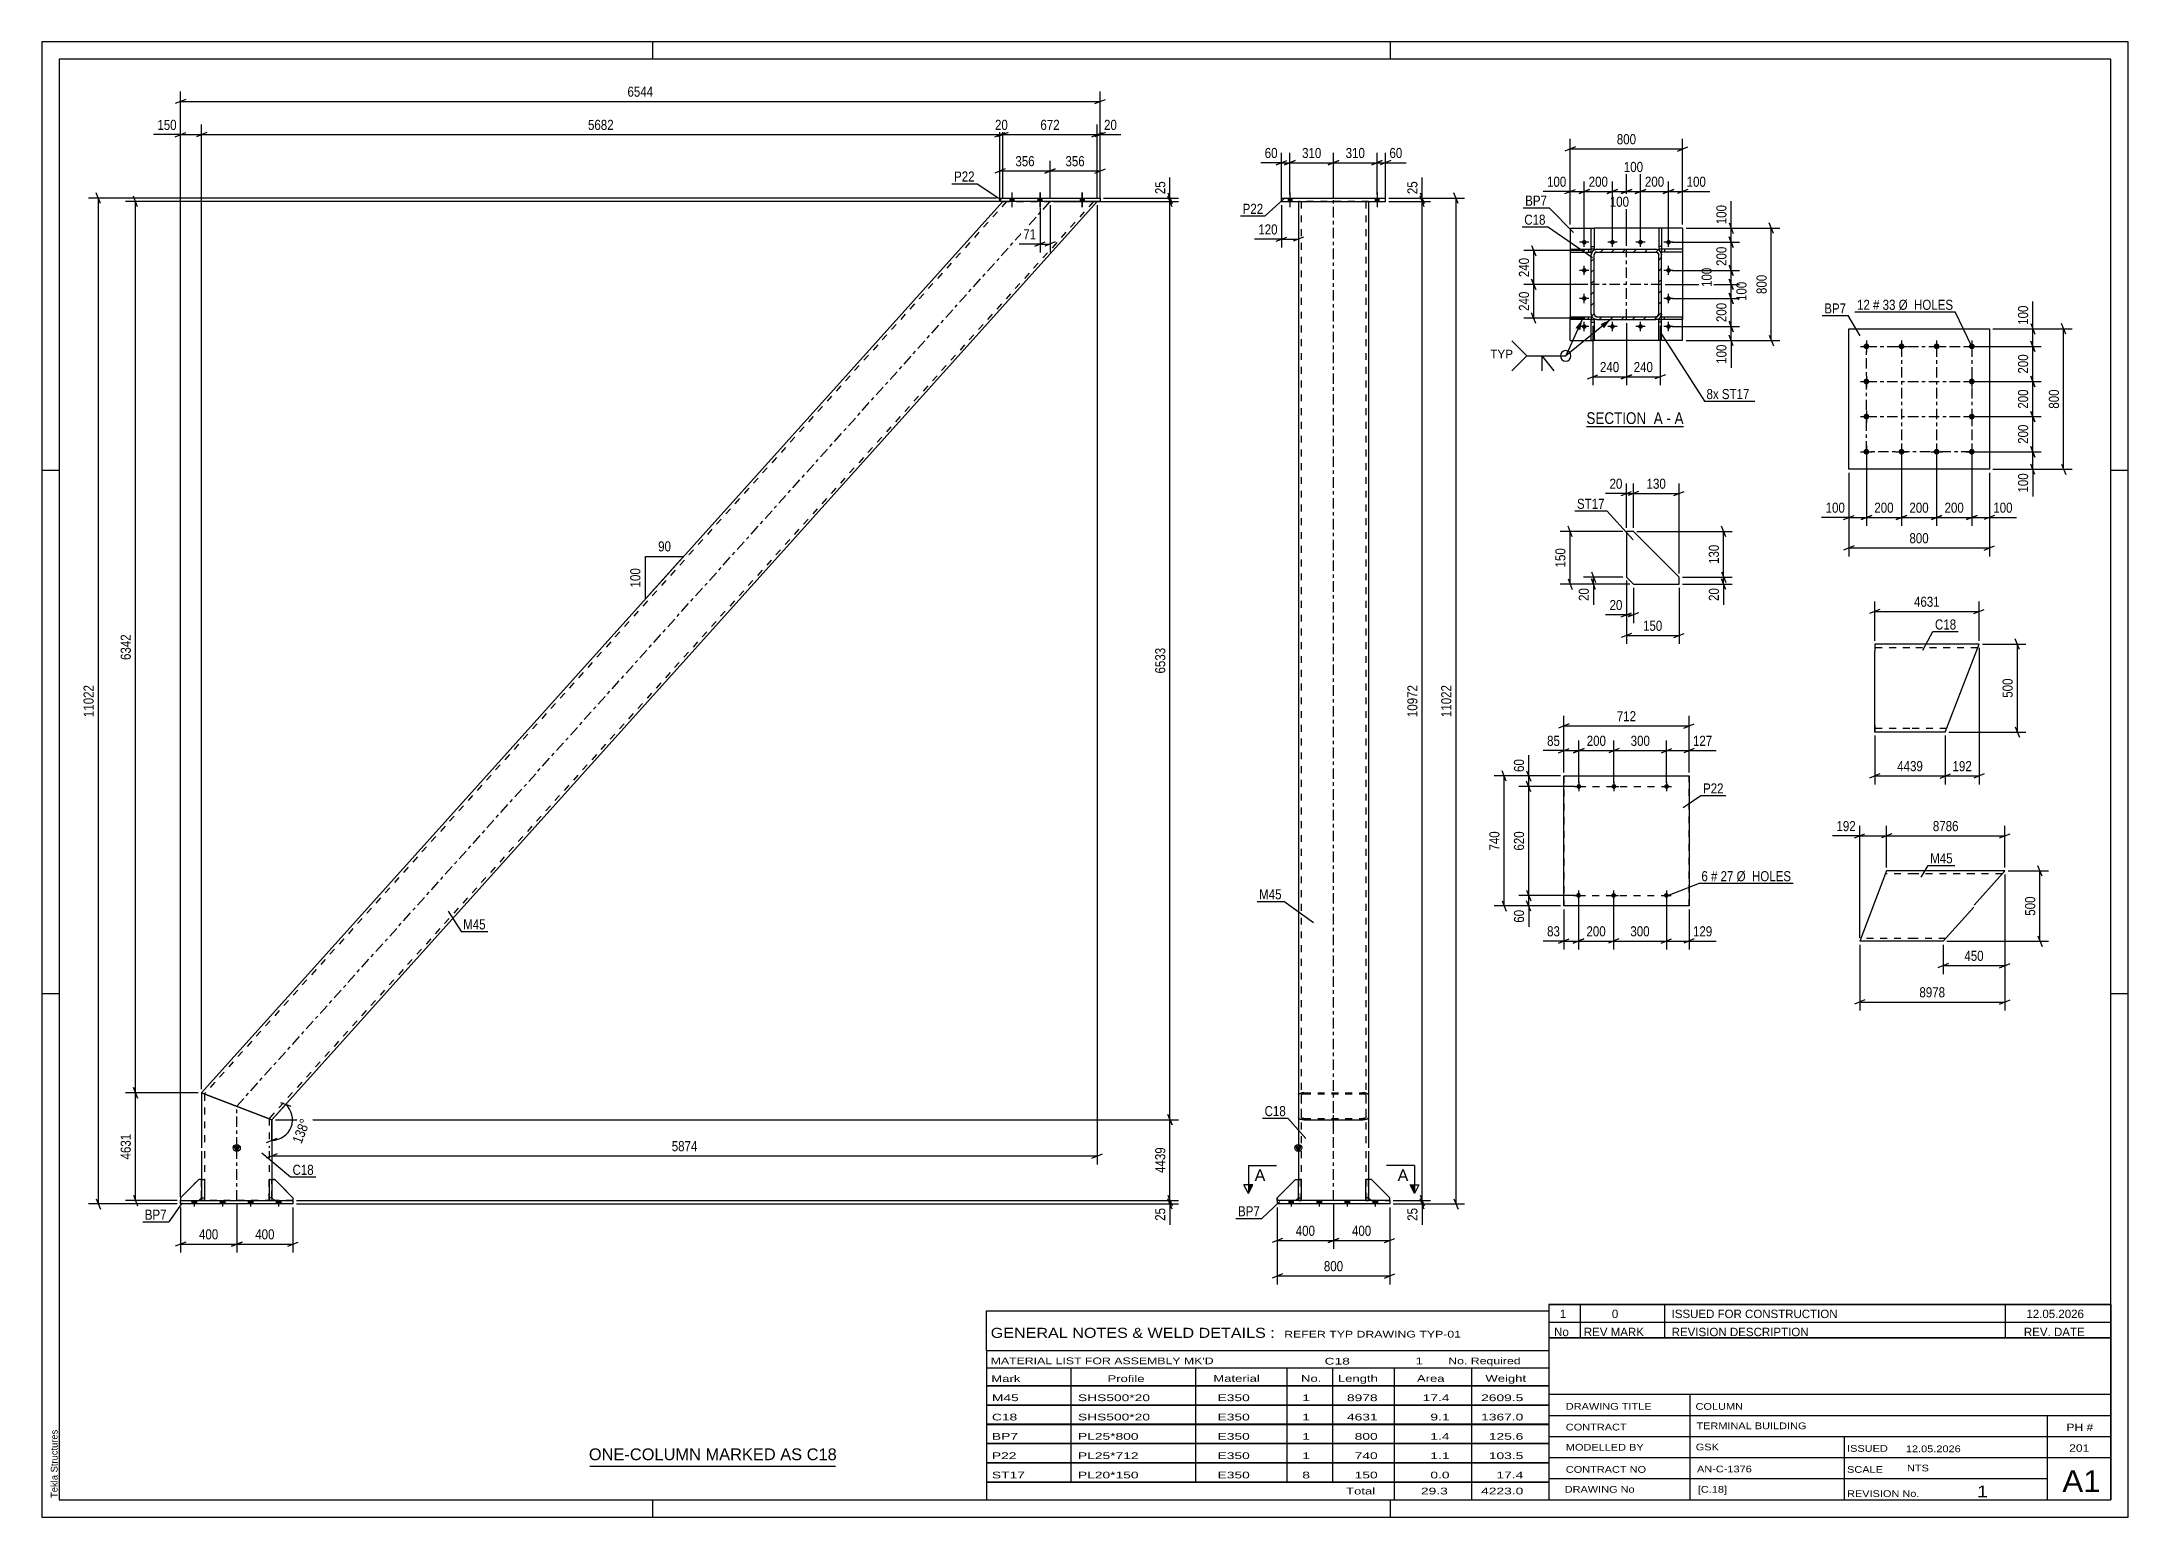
# Paper-space layout 'Layout1' of a CAD drawing. Header units: millimetres. Extents: x 0 to 594, y 0 to 420.
# The model-space entities are those that its viewports show. They can reach past a viewport. Long polylines and large blocks are cut down to what shows.
import ezdxf

# ---------------------------------------------------------------- set-up
doc = ezdxf.new("R2010")
doc.units = ezdxf.units.MM
doc.linetypes.add('DXK_LINE_DOT2', pattern=[3.9198, 1.9599, -1.9599])
doc.linetypes.add('DXK_LINE_DOT3', pattern=[5.9187, 2.979, -0.9799, 0.9799, -0.9799])
doc.layers.add('Viewport layer', color=7, linetype='Continuous', plot=False)
doc.styles.add('Arial', font='ARIAL.TTF', dxfattribs={"height": 0.2})
doc.styles.add('Arial Narrow', font='ARIALN.TTF', dxfattribs={"height": 0.2})

# ---------------------------------------------------------------- blocks, each defined once
blk = doc.blocks.new('Unknown-708392165-1134')
at = {"color": 5, "linetype": 'Continuous'}
for p, q in [((594, 420), (0, 420)), ((0, 420), (0, 0)), ((174, 415), (174, 420)), ((384, 415), (384, 420)), ((594, 0), (594, 420)), ((589, 415), (5, 415)), ((5, 415), (5, 5)), ((589, 5), (589, 415)), ((5, 298), (0, 298)), ((594, 298), (589, 298)), ((5, 149), (0, 149)), ((594, 149), (589, 149)), ((0, 0), (594, 0)), ((5, 5), (589, 5)), ((174, 0), (174, 5)), ((384, 0), (384, 5))]:
    blk.add_line(p, q, dxfattribs=at)
at = {"color": 174, "linetype": 'Continuous', "style": 'Arial'}
blk.add_text('Tekla Structures', height=1.9102, rotation=90, dxfattribs=at).set_placement((4.5, 5.5))
blk = doc.blocks.new('Unknown-708392165-13 - 2160')
at = {"color": 6, "linetype": 'Continuous'}
blk.add_line((439.75, 310.44), (467.4, 310.44), dxfattribs=at)
at = {"color": 0, "linetype": 'Continuous'}
blk.add_wipeout([(457.86, 311.19), (457.86, 314.69), (439.75, 314.69), (439.75, 311.19)], dxfattribs=at)
blk.add_wipeout([(461.47, 311.19), (461.47, 314.69), (458.91, 314.69), (458.91, 311.19)], dxfattribs=at)
at = {"color": 7, "linetype": 'Continuous', "style": 'Arial Narrow'}
blk.add_text('SECTION ', height=3.34, dxfattribs=at).set_placement((439.75, 311.19))
at = {"color": 0, "linetype": 'Continuous'}
blk.add_wipeout([(463.79, 311.19), (463.79, 314.69), (462.52, 314.69), (462.52, 311.19)], dxfattribs=at)
at = {"color": 7, "linetype": 'Continuous', "style": 'Arial Narrow'}
blk.add_text('A', height=3.34, dxfattribs=at).set_placement((458.91, 311.19))
at = {"color": 0, "linetype": 'Continuous'}
blk.add_wipeout([(467.4, 311.19), (467.4, 314.69), (464.84, 314.69), (464.84, 311.19)], dxfattribs=at)
at = {"color": 7, "linetype": 'Continuous', "style": 'Arial Narrow'}
for s, p in [('-', (462.52, 311.19)), ('A', (464.84, 311.19))]:
    blk.add_text(s, height=3.34, dxfattribs=at).set_placement(p)
blk = doc.blocks.new('Bolt-708392165-2504 - 2470')
at = {"linetype": 'Continuous'}
for points in [[(437.5, 177.69, -1), (437.5, 176.34, -1)], [(447.5, 177.69, -1), (447.5, 176.34, -1)], [(462.5, 177.69, -1), (462.5, 176.34, -1)]]:
    blk.add_hatch(color=1, dxfattribs=at).paths.add_polyline_path(points)
at = {"color": 1, "linetype": 'Continuous'}
for p, q in [((437.5, 178.36), (437.5, 175.66)), ((447.5, 178.36), (447.5, 175.66)), ((462.5, 178.36), (462.5, 175.66)), ((436.15, 177.01), (438.85, 177.01)), ((446.15, 177.01), (448.85, 177.01)), ((461.15, 177.01), (463.85, 177.01))]:
    blk.add_line(p, q, dxfattribs=at)
blk = doc.blocks.new('Bolt-708392165-2509 - 2470')
at = {"linetype": 'Continuous'}
for points in [[(437.58, 208.69, -1), (437.58, 207.34, -1)], [(447.58, 208.69, -1), (447.58, 207.34, -1)], [(462.58, 208.69, -1), (462.58, 207.34, -1)]]:
    blk.add_hatch(color=1, dxfattribs=at).paths.add_polyline_path(points)
at = {"color": 1, "linetype": 'Continuous'}
for p, q in [((436.23, 208.01), (438.93, 208.01)), ((437.58, 209.36), (437.58, 206.66)), ((446.23, 208.01), (448.93, 208.01)), ((447.58, 209.36), (447.58, 206.66)), ((461.23, 208.01), (463.93, 208.01)), ((462.58, 209.36), (462.58, 206.66))]:
    blk.add_line(p, q, dxfattribs=at)
blk = doc.blocks.new('Part-708392165-2514 - 2470')
at = {"color": 2, "linetype": 'Continuous'}
for p, q in [((433.33, 174.01), (433.33, 211.01)), ((433.33, 211.01), (433.33, 211.01)), ((433.33, 211.01), (468.95, 211.01)), ((468.95, 211.01), (468.95, 174.01)), ((433.33, 174.01), (433.33, 174.01)), ((468.95, 174.01), (433.33, 174.01))]:
    blk.add_line(p, q, dxfattribs=at)
at = {"color": 7, "linetype": 'DXK_LINE_DOT2'}
for p, q in [((433.33, 211.01), (433.33, 174.01)), ((433.33, 211.01), (433.33, 211.01)), ((468.95, 174.01), (468.95, 211.01)), ((433.33, 174.01), (433.33, 174.01))]:
    blk.add_line(p, q, dxfattribs=at)
blk = doc.blocks.new('Part-708392165-1978 - 1943')
at = {"linetype": 'Continuous'}
blk.add_hatch(color=2, dxfattribs=at).paths.add_polyline_path([(357.74, 104.23), (356.94, 105.63), (358.54, 105.63)])
at = {"color": 7, "linetype": 'DXK_LINE_DOT2'}
for p, q in [((357.87, 120.46), (357.74, 120.22)), ((357.74, 120.22), (357.74, 113.78)), ((358.21, 120.65), (357.87, 120.46)), ((358.73, 120.79), (358.21, 120.65)), ((358.54, 120.22), (358.61, 120.34)), ((358.54, 120.22), (358.54, 105.17)), ((358.61, 120.34), (358.78, 120.44)), ((359.34, 120.83), (358.73, 120.79)), ((358.78, 120.44), (359.04, 120.5)), ((359.04, 120.5), (359.34, 120.53)), ((359.34, 120.83), (376.14, 120.83)), ((359.34, 120.53), (376.14, 120.53)), ((376.76, 120.79), (376.14, 120.83)), ((376.14, 120.53), (376.45, 120.5)), ((376.45, 120.5), (376.71, 120.44)), ((376.71, 120.44), (376.88, 120.34)), ((377.28, 120.65), (376.76, 120.79)), ((376.88, 120.34), (376.94, 120.22)), ((376.94, 120.22), (376.94, 105.17)), ((377.62, 120.46), (377.28, 120.65)), ((377.74, 120.22), (377.62, 120.46)), ((377.74, 120.22), (377.74, 113.78)), ((358.61, 113.66), (358.54, 113.78)), ((358.78, 113.56), (358.61, 113.66)), ((359.04, 113.5), (358.78, 113.56)), ((359.34, 113.47), (359.04, 113.5)), ((359.34, 113.47), (376.14, 113.47)), ((376.45, 113.5), (376.14, 113.47)), ((376.71, 113.56), (376.45, 113.5)), ((376.88, 113.66), (376.71, 113.56)), ((376.94, 113.78), (376.88, 113.66)), ((358.54, 104.17), (358.54, 90.17)), ((376.94, 104.17), (376.94, 90.17)), ((357.74, 96.17), (357.74, 90.17)), ((377.74, 96.17), (377.74, 90.17)), ((377.74, 90.17), (357.74, 90.17))]:
    blk.add_line(p, q, dxfattribs=at)
at = {"color": 2, "linetype": 'Continuous'}
for p, q in [((357.74, 113.78), (357.74, 105.17)), ((357.74, 113.78), (357.87, 113.54)), ((357.87, 113.54), (358.21, 113.34)), ((358.21, 113.34), (358.73, 113.21)), ((358.73, 113.21), (359.34, 113.17)), ((359.34, 113.17), (376.14, 113.17)), ((376.14, 113.17), (376.76, 113.21)), ((376.76, 113.21), (377.28, 113.34)), ((377.28, 113.34), (377.62, 113.54)), ((377.62, 113.54), (377.74, 113.78)), ((377.74, 113.78), (377.74, 105.17)), ((357.74, 104.23), (356.94, 105.63)), ((356.94, 105.63), (358.54, 105.63)), ((358.54, 105.63), (357.74, 104.23)), ((357.74, 104.17), (357.74, 96.17)), ((377.74, 104.17), (377.74, 96.17))]:
    blk.add_line(p, q, dxfattribs=at)
at = {"color": 7, "linetype": 'DXK_LINE_DOT3'}
for p, q in [((367.74, 105.17), (367.74, 117)), ((367.74, 90.17), (367.74, 104.17))]:
    blk.add_line(p, q, dxfattribs=at)
at = {"color": 2, "linetype": 'Continuous'}
blk.add_circle((357.74, 105.13), 1, dxfattribs=at)
blk = doc.blocks.new('Bolt-708392165-1945 - 1943')
at = {"linetype": 'Continuous'}
blk.add_hatch(color=1, dxfattribs=at).paths.add_polyline_path([(379.6, 374.5), (380.68, 374.5), (380.68, 375.5), (379.6, 375.5)])
blk.add_hatch(color=1, dxfattribs=at).paths.add_polyline_path([(379.6, 374.5), (380.68, 374.5), (380.68, 375.5), (379.6, 375.5)])
blk.add_hatch(color=1, dxfattribs=at).paths.add_polyline_path([(379.6, 374.5), (380.68, 374.5), (380.68, 375.5), (379.6, 375.5)])
at = {"color": 1, "linetype": 'Continuous'}
for p, q in [((379.6, 375.5), (379.6, 374.5)), ((379.6, 375.5), (379.6, 374.5)), ((379.6, 375.5), (379.6, 374.5)), ((380.14, 377.1), (380.14, 372.9)), ((380.14, 377.1), (380.14, 372.9)), ((380.14, 377.1), (380.14, 372.9)), ((380.68, 375.5), (380.68, 374.5)), ((380.68, 375.5), (380.68, 374.5)), ((380.68, 375.5), (380.68, 374.5))]:
    blk.add_line(p, q, dxfattribs=at)
blk = doc.blocks.new('Part-708392165-1950 - 1943')
at = {"color": 7, "linetype": 'DXK_LINE_DOT3'}
blk.add_line((367.74, 109.56), (367.74, 381.93), dxfattribs=at)
at = {"color": 2, "linetype": 'Continuous'}
for p, q in [((357.74, 374.5), (357.74, 113.78)), ((377.74, 374.5), (377.74, 113.78)), ((357.87, 113.54), (357.74, 113.78)), ((358.21, 113.34), (357.87, 113.54)), ((358.73, 113.21), (358.21, 113.34)), ((359.34, 113.17), (358.73, 113.21)), ((359.34, 113.17), (376.14, 113.17)), ((376.76, 113.21), (376.14, 113.17)), ((377.28, 113.34), (376.76, 113.21)), ((377.62, 113.54), (377.28, 113.34)), ((377.74, 113.78), (377.62, 113.54))]:
    blk.add_line(p, q, dxfattribs=at)
at = {"color": 7, "linetype": 'DXK_LINE_DOT2'}
for p, q in [((377.74, 374.5), (357.74, 374.5)), ((358.54, 374.5), (358.54, 113.78)), ((376.94, 374.5), (376.94, 113.78)), ((357.74, 120.22), (357.87, 120.46)), ((357.87, 120.46), (358.21, 120.65)), ((358.21, 120.65), (358.73, 120.79)), ((358.61, 120.34), (358.54, 120.22)), ((358.78, 120.44), (358.61, 120.34)), ((358.73, 120.79), (359.34, 120.83)), ((359.04, 120.5), (358.78, 120.44)), ((359.34, 120.53), (359.04, 120.5)), ((359.34, 120.83), (376.14, 120.83)), ((359.34, 120.53), (376.14, 120.53)), ((376.14, 120.83), (376.76, 120.79)), ((376.45, 120.5), (376.14, 120.53)), ((376.71, 120.44), (376.45, 120.5)), ((376.88, 120.34), (376.71, 120.44)), ((376.76, 120.79), (377.28, 120.65)), ((376.94, 120.22), (376.88, 120.34)), ((377.28, 120.65), (377.62, 120.46)), ((377.62, 120.46), (377.74, 120.22)), ((358.54, 113.78), (358.61, 113.66)), ((358.61, 113.66), (358.78, 113.56)), ((358.78, 113.56), (359.04, 113.5)), ((359.04, 113.5), (359.34, 113.47)), ((359.34, 113.47), (376.14, 113.47)), ((376.14, 113.47), (376.45, 113.5)), ((376.45, 113.5), (376.71, 113.56)), ((376.71, 113.56), (376.88, 113.66)), ((376.88, 113.66), (376.94, 113.78))]:
    blk.add_line(p, q, dxfattribs=at)
blk = doc.blocks.new('Bolt-708392165-1951 - 1943')
at = {"linetype": 'Continuous'}
blk.add_hatch(color=1, dxfattribs=at).paths.add_polyline_path([(354.8, 374.5), (355.88, 374.5), (355.88, 375.5), (354.8, 375.5)])
blk.add_hatch(color=1, dxfattribs=at).paths.add_polyline_path([(354.8, 374.5), (355.88, 374.5), (355.88, 375.5), (354.8, 375.5)])
blk.add_hatch(color=1, dxfattribs=at).paths.add_polyline_path([(354.8, 374.5), (355.88, 374.5), (355.88, 375.5), (354.8, 375.5)])
at = {"color": 1, "linetype": 'Continuous'}
for p, q in [((354.8, 375.5), (354.8, 374.5)), ((354.8, 375.5), (354.8, 374.5)), ((354.8, 375.5), (354.8, 374.5)), ((355.34, 377.1), (355.34, 372.9)), ((355.34, 377.1), (355.34, 372.9)), ((355.34, 377.1), (355.34, 372.9)), ((355.88, 375.5), (355.88, 374.5)), ((355.88, 375.5), (355.88, 374.5)), ((355.88, 375.5), (355.88, 374.5))]:
    blk.add_line(p, q, dxfattribs=at)
blk = doc.blocks.new('Part-708392165-1956 - 1943')
at = {"color": 2, "linetype": 'Continuous'}
for p, q in [((352.94, 374.5), (352.94, 375.5)), ((352.94, 375.5), (382.54, 375.5)), ((352.94, 374.5), (382.54, 374.5)), ((382.54, 374.5), (382.54, 375.5))]:
    blk.add_line(p, q, dxfattribs=at)
blk = doc.blocks.new('Bolt-708392165-1957 - 1943')
at = {"linetype": 'Continuous'}
for points in [[(355.08, 89.17), (356.4, 89.17), (356.4, 90.17), (355.08, 90.17)], [(355.08, 89.17), (356.4, 89.17), (356.4, 90.17), (355.08, 90.17)], [(355.08, 89.17), (356.4, 89.17), (356.4, 90.17), (355.08, 90.17)], [(355.08, 89.17), (356.4, 89.17), (356.4, 90.17), (355.08, 90.17)], [(363.08, 89.17), (364.4, 89.17), (364.4, 90.17), (363.08, 90.17)], [(363.08, 89.17), (364.4, 89.17), (364.4, 90.17), (363.08, 90.17)], [(371.08, 89.17), (372.4, 89.17), (372.4, 90.17), (371.08, 90.17)], [(371.08, 89.17), (372.4, 89.17), (372.4, 90.17), (371.08, 90.17)], [(379.08, 89.17), (380.4, 89.17), (380.4, 90.17), (379.08, 90.17)], [(379.08, 89.17), (380.4, 89.17), (380.4, 90.17), (379.08, 90.17)], [(379.08, 89.17), (380.4, 89.17), (380.4, 90.17), (379.08, 90.17)], [(379.08, 89.17), (380.4, 89.17), (380.4, 90.17), (379.08, 90.17)]]:
    blk.add_hatch(color=1, dxfattribs=at).paths.add_polyline_path(points)
at = {"color": 1, "linetype": 'Continuous'}
for p, q in [((355.08, 89.17), (355.08, 90.17)), ((355.08, 89.17), (355.08, 90.17)), ((355.08, 89.17), (355.08, 90.17)), ((355.08, 89.17), (355.08, 90.17)), ((355.74, 88.41), (355.74, 90.17)), ((355.74, 88.41), (355.74, 90.17)), ((355.74, 88.41), (355.74, 90.17)), ((355.74, 88.41), (355.74, 90.17)), ((356.4, 89.17), (356.4, 90.17)), ((356.4, 89.17), (356.4, 90.17)), ((356.4, 89.17), (356.4, 90.17)), ((356.4, 89.17), (356.4, 90.17)), ((363.08, 89.17), (363.08, 90.17)), ((363.08, 89.17), (363.08, 90.17)), ((363.74, 88.41), (363.74, 90.17)), ((363.74, 88.41), (363.74, 90.17)), ((364.4, 89.17), (364.4, 90.17)), ((364.4, 89.17), (364.4, 90.17)), ((371.08, 89.17), (371.08, 90.17)), ((371.08, 89.17), (371.08, 90.17)), ((371.74, 88.41), (371.74, 90.17)), ((371.74, 88.41), (371.74, 90.17)), ((372.4, 89.17), (372.4, 90.17)), ((372.4, 89.17), (372.4, 90.17)), ((379.08, 89.17), (379.08, 90.17)), ((379.08, 89.17), (379.08, 90.17)), ((379.08, 89.17), (379.08, 90.17)), ((379.08, 89.17), (379.08, 90.17)), ((379.74, 88.41), (379.74, 90.17)), ((379.74, 88.41), (379.74, 90.17)), ((379.74, 88.41), (379.74, 90.17)), ((379.74, 88.41), (379.74, 90.17)), ((380.4, 89.17), (380.4, 90.17)), ((380.4, 89.17), (380.4, 90.17)), ((380.4, 89.17), (380.4, 90.17)), ((380.4, 89.17), (380.4, 90.17))]:
    blk.add_line(p, q, dxfattribs=at)
blk = doc.blocks.new('Part-708392165-1964 - 1943')
at = {"color": 7, "linetype": 'DXK_LINE_DOT2'}
for p, q in [((351.74, 90.97), (356.94, 96.17)), ((356.94, 96.17), (357.74, 96.17)), ((357.74, 96.17), (357.74, 90.97)), ((351.74, 90.17), (351.74, 90.97)), ((356.94, 90.17), (351.74, 90.17)), ((357.74, 90.97), (356.94, 90.17))]:
    blk.add_line(p, q, dxfattribs=at)
blk = doc.blocks.new('Part-708392165-1965 - 1943')
at = {"color": 7, "linetype": 'DXK_LINE_DOT2'}
for p, q in [((376.94, 96.17), (376.94, 90.17)), ((377.74, 96.17), (376.94, 96.17)), ((377.74, 90.17), (377.74, 96.17)), ((377.74, 90.97), (376.94, 90.97)), ((376.94, 90.17), (377.74, 90.17))]:
    blk.add_line(p, q, dxfattribs=at)
blk = doc.blocks.new('Part-708392165-1966 - 1943')
at = {"color": 2, "linetype": 'Continuous'}
for p, q in [((378.54, 96.17), (377.74, 96.17)), ((378.54, 96.17), (383.74, 90.97)), ((377.74, 90.97), (378.54, 90.17)), ((383.74, 90.17), (383.74, 90.97))]:
    blk.add_line(p, q, dxfattribs=at)
at = {"color": 7, "linetype": 'DXK_LINE_DOT2'}
for p, q in [((377.74, 96.17), (377.74, 90.97)), ((378.54, 90.17), (383.74, 90.17))]:
    blk.add_line(p, q, dxfattribs=at)
blk = doc.blocks.new('Part-708392165-1967 - 1943')
at = {"color": 7, "linetype": 'DXK_LINE_DOT2'}
for p, q in [((357.74, 96.17), (357.74, 90.17)), ((358.54, 96.17), (357.74, 96.17)), ((358.54, 90.17), (358.54, 96.17)), ((357.74, 90.97), (358.54, 90.97)), ((357.74, 90.17), (358.54, 90.17))]:
    blk.add_line(p, q, dxfattribs=at)
blk = doc.blocks.new('Part-708392165-1968 - 1943')
at = {"color": 2, "linetype": 'Continuous'}
for p, q in [((351.74, 90.97), (356.94, 96.17)), ((356.94, 96.17), (357.74, 96.17)), ((351.74, 90.97), (351.74, 90.17)), ((357.74, 90.97), (356.94, 90.17))]:
    blk.add_line(p, q, dxfattribs=at)
at = {"color": 7, "linetype": 'DXK_LINE_DOT2'}
for p, q in [((357.74, 96.17), (357.74, 90.97)), ((356.94, 90.17), (351.74, 90.17))]:
    blk.add_line(p, q, dxfattribs=at)
blk = doc.blocks.new('Part-708392165-1973 - 1943')
at = {"color": 2, "linetype": 'Continuous'}
for p, q in [((383.74, 90.17), (351.74, 90.17)), ((351.74, 90.17), (351.74, 89.17)), ((383.74, 89.17), (351.74, 89.17)), ((383.74, 90.17), (383.74, 89.17))]:
    blk.add_line(p, q, dxfattribs=at)
blk = doc.blocks.new('Part-708392165-1979 - 1943')
at = {"color": 2, "linetype": 'Continuous'}
for p, q in [((376.94, 90.17), (376.94, 96.17)), ((377.74, 96.17), (376.94, 96.17)), ((377.74, 96.17), (377.74, 90.17)), ((377.74, 90.97), (376.94, 90.97)), ((377.74, 90.17), (376.94, 90.17))]:
    blk.add_line(p, q, dxfattribs=at)
blk = doc.blocks.new('Part-708392165-1980 - 1943')
at = {"color": 7, "linetype": 'DXK_LINE_DOT2'}
for p, q in [((378.54, 96.17), (377.74, 96.17)), ((377.74, 96.17), (377.74, 90.97)), ((383.74, 90.97), (378.54, 96.17)), ((377.74, 90.97), (378.54, 90.17)), ((378.54, 90.17), (383.74, 90.17)), ((383.74, 90.17), (383.74, 90.97))]:
    blk.add_line(p, q, dxfattribs=at)
blk = doc.blocks.new('Part-708392165-1981 - 1943')
at = {"color": 2, "linetype": 'Continuous'}
for p, q in [((357.74, 90.17), (357.74, 96.17)), ((357.74, 96.17), (358.54, 96.17)), ((358.54, 96.17), (358.54, 90.17)), ((357.74, 90.97), (358.54, 90.97)), ((358.54, 90.17), (357.74, 90.17))]:
    blk.add_line(p, q, dxfattribs=at)
blk = doc.blocks.new('Part-708392165-2983 - 2977')
at = {"color": 2, "linetype": 'Continuous'}
for p, q in [((453.11, 280.6), (451.11, 280.6)), ((451.11, 280.6), (451.11, 267.6)), ((466.11, 267.6), (453.11, 280.6)), ((451.11, 267.6), (453.11, 265.6)), ((466.11, 265.6), (466.11, 267.6)), ((453.11, 265.6), (466.11, 265.6))]:
    blk.add_line(p, q, dxfattribs=at)
blk = doc.blocks.new('Bolt-708392165-1570 - 1568')
at = {"linetype": 'Continuous'}
for points in [[(276.68, 375.5), (275.6, 375.5), (275.6, 374.5), (276.68, 374.5)], [(284.68, 375.5), (283.6, 375.5), (283.6, 374.5), (284.68, 374.5)], [(296.68, 375.5), (295.6, 375.5), (295.6, 374.5), (296.68, 374.5)]]:
    blk.add_hatch(color=1, dxfattribs=at).paths.add_polyline_path(points)
at = {"color": 1, "linetype": 'Continuous'}
for p, q in [((275.6, 375.5), (275.6, 374.5)), ((276.14, 377.1), (276.14, 372.9)), ((276.68, 375.5), (276.68, 374.5)), ((283.6, 375.5), (283.6, 374.5)), ((284.14, 377.1), (284.14, 372.9)), ((284.68, 375.5), (284.68, 374.5)), ((295.6, 375.5), (295.6, 374.5)), ((296.14, 377.1), (296.14, 372.9)), ((296.68, 375.5), (296.68, 374.5))]:
    blk.add_line(p, q, dxfattribs=at)
blk = doc.blocks.new('Part-708392165-1575 - 1568')
at = {"color": 2, "linetype": 'Continuous'}
for p, q in [((45.53, 120.83), (273.6, 374.5)), ((65.53, 113.17), (300.49, 374.5)), ((45.53, 120.83), (65.53, 113.17))]:
    blk.add_line(p, q, dxfattribs=at)
at = {"color": 7, "linetype": 'DXK_LINE_DOT2'}
for p, q in [((274.67, 374.5), (46.33, 120.53)), ((299.42, 374.5), (64.73, 113.47)), ((273.6, 374.5), (300.49, 374.5))]:
    blk.add_line(p, q, dxfattribs=at)
at = {"color": 7, "linetype": 'DXK_LINE_DOT3'}
blk.add_line((55.53, 117), (287.05, 374.5), dxfattribs=at)
blk = doc.blocks.new('Part-708392165-1597 - 1568')
at = {"linetype": 'Continuous'}
blk.add_hatch(color=2, dxfattribs=at).paths.add_polyline_path([(55.53, 104.23), (54.73, 105.63), (56.33, 105.63)])
at = {"color": 2, "linetype": 'Continuous'}
for p, q in [((45.53, 120.83), (45.53, 105.17)), ((65.53, 113.17), (45.53, 120.83)), ((65.53, 113.17), (65.53, 105.17)), ((45.53, 104.17), (45.53, 96.17)), ((55.53, 104.23), (54.73, 105.63)), ((54.73, 105.63), (56.33, 105.63)), ((56.33, 105.63), (55.53, 104.23)), ((65.53, 104.17), (65.53, 96.17))]:
    blk.add_line(p, q, dxfattribs=at)
at = {"color": 7, "linetype": 'DXK_LINE_DOT2'}
for p, q in [((46.33, 120.53), (46.33, 105.17)), ((64.73, 113.47), (64.73, 105.17)), ((46.33, 104.17), (46.33, 90.17)), ((64.73, 104.17), (64.73, 90.17)), ((45.53, 96.17), (45.53, 90.17)), ((65.53, 96.17), (65.53, 90.17)), ((65.53, 90.17), (45.53, 90.17))]:
    blk.add_line(p, q, dxfattribs=at)
at = {"color": 7, "linetype": 'DXK_LINE_DOT3'}
for p, q in [((55.53, 105.17), (55.53, 117)), ((55.53, 90.17), (55.53, 104.17))]:
    blk.add_line(p, q, dxfattribs=at)
at = {"color": 2, "linetype": 'Continuous'}
blk.add_circle((55.53, 105.13), 1, dxfattribs=at)
blk = doc.blocks.new('Bolt-708392165-1582 - 1568')
at = {"linetype": 'Continuous'}
for points in [[(44.19, 90.17), (42.87, 90.17), (42.87, 89.17), (44.19, 89.17)], [(44.19, 90.17), (42.87, 90.17), (42.87, 89.17), (44.19, 89.17)], [(44.19, 90.17), (42.87, 90.17), (42.87, 89.17), (44.19, 89.17)], [(44.19, 90.17), (42.87, 90.17), (42.87, 89.17), (44.19, 89.17)], [(52.19, 90.17), (50.87, 90.17), (50.87, 89.17), (52.19, 89.17)], [(52.19, 90.17), (50.87, 90.17), (50.87, 89.17), (52.19, 89.17)], [(60.19, 90.17), (58.87, 90.17), (58.87, 89.17), (60.19, 89.17)], [(60.19, 90.17), (58.87, 90.17), (58.87, 89.17), (60.19, 89.17)], [(68.19, 90.17), (66.87, 90.17), (66.87, 89.17), (68.19, 89.17)], [(68.19, 90.17), (66.87, 90.17), (66.87, 89.17), (68.19, 89.17)], [(68.19, 90.17), (66.87, 90.17), (66.87, 89.17), (68.19, 89.17)], [(68.19, 90.17), (66.87, 90.17), (66.87, 89.17), (68.19, 89.17)]]:
    blk.add_hatch(color=1, dxfattribs=at).paths.add_polyline_path(points)
at = {"color": 1, "linetype": 'Continuous'}
for p, q in [((42.87, 89.17), (42.87, 90.17)), ((42.87, 89.17), (42.87, 90.17)), ((42.87, 89.17), (42.87, 90.17)), ((42.87, 89.17), (42.87, 90.17)), ((43.53, 88.41), (43.53, 90.17)), ((43.53, 88.41), (43.53, 90.17)), ((43.53, 88.41), (43.53, 90.17)), ((43.53, 88.41), (43.53, 90.17)), ((44.19, 89.17), (44.19, 90.17)), ((44.19, 89.17), (44.19, 90.17)), ((44.19, 89.17), (44.19, 90.17)), ((44.19, 89.17), (44.19, 90.17)), ((50.87, 89.17), (50.87, 90.17)), ((50.87, 89.17), (50.87, 90.17)), ((51.53, 88.41), (51.53, 90.17)), ((51.53, 88.41), (51.53, 90.17)), ((52.19, 89.17), (52.19, 90.17)), ((52.19, 89.17), (52.19, 90.17)), ((58.87, 89.17), (58.87, 90.17)), ((58.87, 89.17), (58.87, 90.17)), ((59.53, 88.41), (59.53, 90.17)), ((59.53, 88.41), (59.53, 90.17)), ((60.19, 89.17), (60.19, 90.17)), ((60.19, 89.17), (60.19, 90.17)), ((66.87, 89.17), (66.87, 90.17)), ((66.87, 89.17), (66.87, 90.17)), ((66.87, 89.17), (66.87, 90.17)), ((66.87, 89.17), (66.87, 90.17)), ((67.53, 88.41), (67.53, 90.17)), ((67.53, 88.41), (67.53, 90.17)), ((67.53, 88.41), (67.53, 90.17)), ((67.53, 88.41), (67.53, 90.17)), ((68.19, 89.17), (68.19, 90.17)), ((68.19, 89.17), (68.19, 90.17)), ((68.19, 89.17), (68.19, 90.17)), ((68.19, 89.17), (68.19, 90.17))]:
    blk.add_line(p, q, dxfattribs=at)
blk = doc.blocks.new('Bolt-708392165-1598 - 1568')
at = {"linetype": 'Continuous'}
for points in [[(276.74, 375.5), (275.66, 375.5), (275.66, 374.5), (276.74, 374.5)], [(284.74, 375.5), (283.66, 375.5), (283.66, 374.5), (284.74, 374.5)], [(296.74, 375.5), (295.66, 375.5), (295.66, 374.5), (296.74, 374.5)]]:
    blk.add_hatch(color=1, dxfattribs=at).paths.add_polyline_path(points)
at = {"color": 1, "linetype": 'Continuous'}
for p, q in [((275.66, 375.5), (275.66, 374.5)), ((276.2, 377.1), (276.2, 372.9)), ((276.74, 375.5), (276.74, 374.5)), ((283.66, 375.5), (283.66, 374.5)), ((284.2, 377.1), (284.2, 372.9)), ((284.74, 375.5), (284.74, 374.5)), ((295.66, 375.5), (295.66, 374.5)), ((296.2, 377.1), (296.2, 372.9)), ((296.74, 375.5), (296.74, 374.5))]:
    blk.add_line(p, q, dxfattribs=at)
blk = doc.blocks.new('Part-708392165-1603 - 1568')
at = {"color": 2, "linetype": 'Continuous'}
for p, q in [((272.8, 374.5), (272.8, 375.5)), ((272.8, 375.5), (301.29, 375.5)), ((301.29, 374.5), (272.8, 374.5)), ((301.29, 375.5), (301.29, 374.5))]:
    blk.add_line(p, q, dxfattribs=at)
blk = doc.blocks.new('Part-708392165-1618 - 1568')
at = {"color": 2, "linetype": 'Continuous'}
for p, q in [((39.53, 89.17), (39.53, 90.17)), ((39.53, 90.17), (71.53, 90.17)), ((71.53, 89.17), (39.53, 89.17)), ((71.53, 90.17), (71.53, 89.17))]:
    blk.add_line(p, q, dxfattribs=at)
blk = doc.blocks.new('Part-708392165-1619 - 1568')
at = {"color": 2, "linetype": 'Continuous'}
for p, q in [((64.73, 96.17), (64.73, 90.17)), ((64.73, 96.17), (65.53, 96.17)), ((65.53, 96.17), (65.53, 90.17)), ((65.53, 90.97), (64.73, 90.97)), ((64.73, 90.17), (65.53, 90.17))]:
    blk.add_line(p, q, dxfattribs=at)
blk = doc.blocks.new('Part-708392165-1620 - 1568')
at = {"color": 2, "linetype": 'Continuous'}
for p, q in [((44.73, 96.17), (39.53, 90.97)), ((45.53, 96.17), (44.73, 96.17)), ((39.53, 90.97), (39.53, 90.17)), ((44.73, 90.17), (45.53, 90.97))]:
    blk.add_line(p, q, dxfattribs=at)
at = {"color": 7, "linetype": 'DXK_LINE_DOT2'}
for p, q in [((45.53, 96.17), (45.53, 90.97)), ((39.53, 90.17), (44.73, 90.17))]:
    blk.add_line(p, q, dxfattribs=at)
blk = doc.blocks.new('Part-708392165-1621 - 1568')
at = {"color": 7, "linetype": 'DXK_LINE_DOT2'}
for p, q in [((64.73, 90.17), (64.73, 96.17)), ((64.73, 96.17), (65.53, 96.17)), ((65.53, 96.17), (65.53, 90.17)), ((65.53, 90.97), (64.73, 90.97)), ((65.53, 90.17), (64.73, 90.17))]:
    blk.add_line(p, q, dxfattribs=at)
blk = doc.blocks.new('Part-708392165-1622 - 1568')
at = {"color": 7, "linetype": 'DXK_LINE_DOT2'}
for p, q in [((44.73, 96.17), (39.53, 90.97)), ((45.53, 96.17), (44.73, 96.17)), ((45.53, 90.97), (45.53, 96.17)), ((39.53, 90.97), (39.53, 90.17)), ((39.53, 90.17), (44.73, 90.17)), ((44.73, 90.17), (45.53, 90.97))]:
    blk.add_line(p, q, dxfattribs=at)
blk = doc.blocks.new('Part-708392165-1623 - 1568')
at = {"color": 2, "linetype": 'Continuous'}
for p, q in [((45.53, 96.17), (45.53, 90.17)), ((45.53, 96.17), (46.33, 96.17)), ((46.33, 96.17), (46.33, 90.17)), ((45.53, 90.97), (46.33, 90.97)), ((45.53, 90.17), (46.33, 90.17))]:
    blk.add_line(p, q, dxfattribs=at)
blk = doc.blocks.new('Part-708392165-1624 - 1568')
at = {"color": 2, "linetype": 'Continuous'}
for p, q in [((66.33, 96.17), (65.53, 96.17)), ((71.53, 90.97), (66.33, 96.17)), ((66.33, 90.17), (65.53, 90.97)), ((71.53, 90.97), (71.53, 90.17))]:
    blk.add_line(p, q, dxfattribs=at)
at = {"color": 7, "linetype": 'DXK_LINE_DOT2'}
for p, q in [((65.53, 90.97), (65.53, 96.17)), ((71.53, 90.17), (66.33, 90.17))]:
    blk.add_line(p, q, dxfattribs=at)
blk = doc.blocks.new('Part-708392165-1625 - 1568')
at = {"color": 7, "linetype": 'DXK_LINE_DOT2'}
for p, q in [((45.53, 90.17), (45.53, 96.17)), ((45.53, 96.17), (46.33, 96.17)), ((46.33, 96.17), (46.33, 90.17)), ((45.53, 90.97), (46.33, 90.97)), ((46.33, 90.17), (45.53, 90.17))]:
    blk.add_line(p, q, dxfattribs=at)
blk = doc.blocks.new('Part-708392165-1626 - 1568')
at = {"color": 7, "linetype": 'DXK_LINE_DOT2'}
for p, q in [((65.53, 90.97), (65.53, 96.17)), ((65.53, 96.17), (66.33, 96.17)), ((66.33, 96.17), (71.53, 90.97)), ((66.33, 90.17), (65.53, 90.97)), ((71.53, 90.17), (66.33, 90.17)), ((71.53, 90.97), (71.53, 90.17))]:
    blk.add_line(p, q, dxfattribs=at)
blk = doc.blocks.new('Part-708392165-5069 - 5068')
at = {"color": 2, "linetype": 'Continuous'}
for p, q in [((525.21, 183.96), (517.54, 163.96)), ((533.21, 183.96), (525.21, 183.96)), ((550.03, 183.96), (533.31, 183.96)), ((558.85, 183.96), (550.13, 183.96)), ((557.41, 182.36), (550.13, 174.26)), ((558.85, 183.96), (557.41, 182.36)), ((550.03, 173.66), (541.31, 163.96)), ((533.21, 163.96), (517.54, 163.96)), ((541.31, 163.96), (533.31, 163.96))]:
    blk.add_line(p, q, dxfattribs=at)
at = {"color": 7, "linetype": 'DXK_LINE_DOT2'}
for p, q in [((533.21, 183.16), (524.9, 183.16)), ((550.03, 183.16), (533.31, 183.16)), ((558.13, 183.16), (550.13, 183.16)), ((558.74, 183.84), (557.41, 182.36)), ((533.21, 164.76), (517.85, 164.76)), ((542.03, 164.76), (533.31, 164.76))]:
    blk.add_line(p, q, dxfattribs=at)
blk = doc.blocks.new('Part-708392165-2205 - 2160')
at = {"color": 2, "linetype": 'Continuous'}
for p, q in [((460.34, 366.93), (460.34, 360.93)), ((461.14, 366.93), (460.34, 366.93)), ((461.14, 366.93), (461.14, 360.93)), ((461.14, 361.73), (460.34, 361.73)), ((461.14, 360.93), (460.34, 360.93))]:
    blk.add_line(p, q, dxfattribs=at)
blk = doc.blocks.new('Part-708392165-2195 - 2160')
at = {"color": 2, "linetype": 'Continuous'}
for p, q in [((441.14, 366.93), (441.94, 366.93)), ((441.14, 360.93), (441.14, 366.93)), ((441.94, 366.93), (441.94, 360.93)), ((441.14, 361.73), (441.94, 361.73)), ((441.94, 360.93), (441.14, 360.93))]:
    blk.add_line(p, q, dxfattribs=at)
blk = doc.blocks.new('Part-708392165-2175 - 2160')
at = {"color": 2, "linetype": 'Continuous'}
for p, q in [((435.14, 366.93), (441.14, 366.93)), ((435.14, 366.93), (435.14, 360.93)), ((460.34, 366.93), (441.94, 366.93)), ((467.14, 366.93), (461.14, 366.93)), ((467.14, 366.93), (467.14, 360.93)), ((435.14, 360.13), (435.14, 341.73)), ((467.14, 360.13), (467.14, 341.73)), ((435.14, 334.93), (435.14, 340.93)), ((467.14, 334.93), (467.14, 340.93)), ((435.14, 334.93), (441.14, 334.93)), ((460.34, 334.93), (441.94, 334.93)), ((467.14, 334.93), (461.14, 334.93))]:
    blk.add_line(p, q, dxfattribs=at)
at = {"color": 7, "linetype": 'DXK_LINE_DOT2'}
for p, q in [((441.14, 366.93), (441.94, 366.93)), ((461.14, 366.93), (460.34, 366.93)), ((435.14, 360.93), (435.14, 360.13)), ((467.14, 360.93), (467.14, 360.13)), ((435.14, 340.93), (435.14, 341.73)), ((467.14, 340.93), (467.14, 341.73)), ((441.14, 334.93), (441.94, 334.93)), ((461.14, 334.93), (460.34, 334.93))]:
    blk.add_line(p, q, dxfattribs=at)
blk = doc.blocks.new('Part-708392165-2190 - 2160')
at = {"color": 2, "linetype": 'Continuous'}
for p, q in [((435.14, 341.73), (441.14, 341.73)), ((435.14, 340.93), (435.14, 341.73)), ((441.14, 340.93), (435.14, 340.93)), ((440.34, 340.93), (440.34, 341.73)), ((441.14, 341.73), (441.14, 340.93))]:
    blk.add_line(p, q, dxfattribs=at)
blk = doc.blocks.new('Part-708392165-2200 - 2160')
at = {"color": 2, "linetype": 'Continuous'}
for p, q in [((461.14, 340.93), (461.14, 341.73)), ((461.14, 341.73), (467.14, 341.73)), ((467.14, 340.93), (461.14, 340.93)), ((461.94, 340.93), (461.94, 341.73)), ((467.14, 341.73), (467.14, 340.93))]:
    blk.add_line(p, q, dxfattribs=at)
blk = doc.blocks.new('Part-708392165-2210 - 2160')
at = {"color": 2, "linetype": 'Continuous'}
for p, q in [((435.14, 360.93), (441.14, 360.93)), ((435.14, 360.93), (435.14, 360.13)), ((435.14, 360.13), (441.14, 360.13)), ((440.34, 360.93), (440.34, 360.13)), ((441.14, 360.13), (441.14, 360.93))]:
    blk.add_line(p, q, dxfattribs=at)
blk = doc.blocks.new('Part-708392165-2215 - 2160')
at = {"color": 2, "linetype": 'Continuous'}
for p, q in [((441.14, 340.93), (441.94, 340.93)), ((441.14, 334.93), (441.14, 340.93)), ((441.14, 340.13), (441.94, 340.13)), ((441.94, 340.93), (441.94, 334.93)), ((441.94, 334.93), (441.14, 334.93))]:
    blk.add_line(p, q, dxfattribs=at)
blk = doc.blocks.new('Part-708392165-2220 - 2160')
at = {"color": 2, "linetype": 'Continuous'}
for p, q in [((467.14, 360.93), (461.14, 360.93)), ((461.14, 360.93), (461.14, 360.13)), ((467.14, 360.13), (461.14, 360.13)), ((461.94, 360.93), (461.94, 360.13)), ((467.14, 360.93), (467.14, 360.13))]:
    blk.add_line(p, q, dxfattribs=at)
blk = doc.blocks.new('Part-708392165-2225 - 2160')
at = {"color": 2, "linetype": 'Continuous'}
for p, q in [((460.34, 334.93), (460.34, 340.93)), ((460.34, 340.93), (461.14, 340.93)), ((461.14, 340.13), (460.34, 340.13)), ((461.14, 334.93), (461.14, 340.93)), ((461.14, 334.93), (460.34, 334.93))]:
    blk.add_line(p, q, dxfattribs=at)
blk = doc.blocks.new('Part-708392165-2230 - 2160')
at = {"linetype": 'Continuous'}
h = blk.add_hatch(dxfattribs=at)
h.set_pattern_fill('', scale=0.7, style=0, pattern_type=0)
h.set_pattern_definition([(45, (441.2626, 341.9165), (-1.57154, 1.57154), [])])
h.paths.add_polyline_path([(441.14, 342.53), (441.26, 341.92), (441.61, 341.4), (442.13, 341.05), (442.74, 340.93), (459.54, 340.93), (460.15, 341.05), (460.67, 341.4), (461.02, 341.92), (461.14, 342.53), (461.14, 359.33), (461.02, 359.94), (460.67, 360.46), (460.15, 360.81), (459.54, 360.93), (442.74, 360.93), (442.13, 360.81), (441.61, 360.46), (441.26, 359.94), (441.14, 359.33)])
h.paths.add_polyline_path([(442, 359.63), (442.18, 359.89), (442.43, 360.07), (442.74, 360.13), (459.54, 360.13), (459.85, 360.07), (460.11, 359.89), (460.28, 359.63), (460.34, 359.33), (460.34, 342.53), (460.28, 342.22), (460.11, 341.96), (459.85, 341.79), (459.54, 341.73), (442.74, 341.73), (442.43, 341.79), (442.18, 341.96), (442, 342.22), (441.94, 342.53), (441.94, 359.33)])
at = {"color": 7, "linetype": 'DXK_LINE_DOT2'}
for p, q in [((441.14, 359.33), (441.26, 359.94)), ((441.14, 342.53), (441.14, 359.33)), ((442, 359.63), (441.94, 359.33)), ((441.94, 342.53), (441.94, 359.33)), ((442.13, 360.81), (442.74, 360.93)), ((442.74, 360.13), (442.43, 360.07)), ((442.74, 360.93), (459.54, 360.93)), ((442.74, 360.13), (459.54, 360.13)), ((459.54, 360.93), (460.15, 360.81)), ((459.85, 360.07), (459.54, 360.13)), ((460.34, 359.33), (460.28, 359.63)), ((460.34, 342.53), (460.34, 359.33)), ((461.02, 359.94), (461.14, 359.33)), ((461.14, 342.53), (461.14, 359.33)), ((441.26, 341.92), (441.14, 342.53)), ((441.94, 342.53), (442, 342.22)), ((442.74, 340.93), (442.13, 341.05)), ((442.43, 341.79), (442.74, 341.73)), ((442.74, 341.73), (459.54, 341.73)), ((442.74, 340.93), (459.54, 340.93)), ((459.54, 341.73), (459.85, 341.79)), ((460.15, 341.05), (459.54, 340.93)), ((460.28, 342.22), (460.34, 342.53)), ((461.14, 342.53), (461.02, 341.92))]:
    blk.add_line(p, q, dxfattribs=at)
at = {"color": 2, "linetype": 'Continuous'}
for p, q in [((441.26, 359.94), (441.14, 359.33)), ((441.14, 342.53), (441.14, 359.33)), ((441.94, 359.33), (442, 359.63)), ((441.94, 342.53), (441.94, 359.33)), ((442.74, 360.93), (442.13, 360.81)), ((442.43, 360.07), (442.74, 360.13)), ((442.74, 360.93), (459.54, 360.93)), ((442.74, 360.13), (459.54, 360.13)), ((460.15, 360.81), (459.54, 360.93)), ((459.54, 360.13), (459.85, 360.07)), ((460.28, 359.63), (460.34, 359.33)), ((460.34, 342.53), (460.34, 359.33)), ((461.14, 359.33), (461.02, 359.94)), ((461.14, 342.53), (461.14, 359.33)), ((441.14, 342.53), (441.26, 341.92)), ((442, 342.22), (441.94, 342.53)), ((442.13, 341.05), (442.74, 340.93)), ((442.74, 341.73), (442.43, 341.79)), ((442.74, 341.73), (459.54, 341.73)), ((442.74, 340.93), (459.54, 340.93)), ((459.85, 341.79), (459.54, 341.73)), ((459.54, 340.93), (460.15, 341.05)), ((460.34, 342.53), (460.28, 342.22)), ((461.02, 341.92), (461.14, 342.53))]:
    blk.add_line(p, q, dxfattribs=at)
at = {"color": 7, "linetype": 'DXK_LINE_DOT3'}
for p, q in [((451.14, 340.93), (451.14, 360.93)), ((461.14, 350.93), (441.14, 350.93))]:
    blk.add_line(p, q, dxfattribs=at)
at = {"color": 7, "linetype": 'DXK_LINE_DOT2'}
for centre, radius, start, end in [((442.74, 359.33), 1.6, 112.5, 157.5), ((442.74, 359.33), 0.8, 112.5, 157.5), ((459.54, 359.33), 0.8, 22.5, 67.5), ((459.54, 359.33), 1.6, 22.5, 67.5), ((442.74, 342.53), 1.6, 202.5, 247.5), ((442.74, 342.53), 0.8, 202.5, 247.5), ((459.54, 342.53), 0.8, 292.5, 337.5), ((459.54, 342.53), 1.6, 292.5, 337.5)]:
    blk.add_arc(centre, radius, start, end, dxfattribs=at)
at = {"color": 2, "linetype": 'Continuous'}
for centre, radius, start, end in [((442.74, 359.33), 1.6, 112.5, 157.5), ((442.74, 359.33), 0.8, 112.5, 157.5), ((459.54, 359.33), 0.8, 22.5, 67.5), ((459.54, 359.33), 1.6, 22.5, 67.5), ((442.74, 342.53), 1.6, 202.5, 247.5), ((442.74, 342.53), 0.8, 202.5, 247.5), ((459.54, 342.53), 0.8, 292.5, 337.5), ((459.54, 342.53), 1.6, 292.5, 337.5)]:
    blk.add_arc(centre, radius, start, end, dxfattribs=at)
blk = doc.blocks.new('Bolt-708392165-2231 - 2160')
at = {"linetype": 'Continuous'}
for points in [[(439.14, 362.27, -1), (439.14, 363.59, -1)], [(447.14, 362.27, -1), (447.14, 363.59, -1)], [(455.14, 362.27, -1), (455.14, 363.59, -1)], [(463.14, 362.27, -1), (463.14, 363.59, -1)], [(439.14, 354.27, -1), (439.14, 355.59, -1)], [(463.14, 354.27, -1), (463.14, 355.59, -1)], [(439.14, 346.27, -1), (439.14, 347.59, -1)], [(463.14, 346.27, -1), (463.14, 347.59, -1)], [(439.14, 338.27, -1), (439.14, 339.59, -1)], [(447.14, 338.27, -1), (447.14, 339.59, -1)], [(455.14, 338.27, -1), (455.14, 339.59, -1)], [(463.14, 338.27, -1), (463.14, 339.59, -1)]]:
    blk.add_hatch(color=1, dxfattribs=at).paths.add_polyline_path(points)
at = {"color": 1, "linetype": 'Continuous'}
for p, q in [((440.46, 362.93), (437.82, 362.93)), ((439.14, 361.61), (439.14, 364.25)), ((448.46, 362.93), (445.82, 362.93)), ((447.14, 361.61), (447.14, 364.25)), ((456.46, 362.93), (453.82, 362.93)), ((455.14, 361.61), (455.14, 364.25)), ((464.46, 362.93), (461.82, 362.93)), ((463.14, 361.61), (463.14, 364.25)), ((440.46, 354.93), (437.82, 354.93)), ((439.14, 353.61), (439.14, 356.25)), ((464.46, 354.93), (461.82, 354.93)), ((463.14, 353.61), (463.14, 356.25)), ((440.46, 346.93), (437.82, 346.93)), ((439.14, 345.61), (439.14, 348.25)), ((464.46, 346.93), (461.82, 346.93)), ((463.14, 345.61), (463.14, 348.25)), ((440.46, 338.93), (437.82, 338.93)), ((439.14, 337.61), (439.14, 340.25)), ((448.46, 338.93), (445.82, 338.93)), ((447.14, 337.61), (447.14, 340.25)), ((456.46, 338.93), (453.82, 338.93)), ((455.14, 337.61), (455.14, 340.25)), ((464.46, 338.93), (461.82, 338.93)), ((463.14, 337.61), (463.14, 340.25))]:
    blk.add_line(p, q, dxfattribs=at)
blk = doc.blocks.new('Part-708392165-3094 - 3086')
at = {"color": 2, "linetype": 'Continuous'}
for p, q in [((521.82, 248.51), (521.82, 246.51)), ((531.82, 248.51), (521.82, 248.51)), ((521.82, 225.51), (521.82, 246.51)), ((551.51, 248.51), (531.92, 248.51)), ((541.92, 223.51), (551.51, 248.51)), ((521.82, 223.51), (521.82, 225.51)), ((531.82, 223.51), (521.82, 223.51)), ((541.92, 223.51), (531.92, 223.51))]:
    blk.add_line(p, q, dxfattribs=at)
at = {"color": 7, "linetype": 'DXK_LINE_DOT2'}
for p, q in [((521.82, 248.51), (521.82, 247.93)), ((531.82, 247.51), (521.82, 247.51)), ((551.13, 247.51), (531.92, 247.51)), ((521.82, 225.51), (521.82, 223.66)), ((531.82, 224.51), (521.82, 224.51)), ((542.31, 224.51), (531.92, 224.51))]:
    blk.add_line(p, q, dxfattribs=at)
blk = doc.blocks.new('Bolt-708392165-2850 - 2816')
at = {"linetype": 'Continuous'}
for points in [[(519.45, 334.12, -1), (519.45, 332.47, -1)], [(529.45, 334.12, -1), (529.45, 332.47, -1)], [(539.45, 334.12, -1), (539.45, 332.47, -1)], [(549.45, 334.12, -1), (549.45, 332.47, -1)], [(519.45, 324.12, -1), (519.45, 322.47, -1)], [(549.45, 324.12, -1), (549.45, 322.47, -1)], [(519.45, 314.12, -1), (519.45, 312.47, -1)], [(549.45, 314.12, -1), (549.45, 312.47, -1)], [(519.45, 304.12, -1), (519.45, 302.47, -1)], [(529.45, 304.12, -1), (529.45, 302.47, -1)], [(539.45, 304.12, -1), (539.45, 302.47, -1)], [(549.45, 304.12, -1), (549.45, 302.47, -1)]]:
    blk.add_hatch(color=1, dxfattribs=at).paths.add_polyline_path(points)
at = {"color": 1, "linetype": 'Continuous'}
for p, q in [((517.8, 333.29), (521.1, 333.29)), ((519.45, 334.94), (519.45, 331.64)), ((527.8, 333.29), (531.1, 333.29)), ((529.45, 334.94), (529.45, 331.64)), ((537.8, 333.29), (541.1, 333.29)), ((539.45, 334.94), (539.45, 331.64)), ((547.8, 333.29), (551.1, 333.29)), ((549.45, 334.94), (549.45, 331.64)), ((517.8, 323.29), (521.1, 323.29)), ((519.45, 324.94), (519.45, 321.64)), ((547.8, 323.29), (551.1, 323.29)), ((549.45, 324.94), (549.45, 321.64)), ((519.45, 314.94), (519.45, 311.64)), ((549.45, 314.94), (549.45, 311.64)), ((517.8, 313.29), (521.1, 313.29)), ((547.8, 313.29), (551.1, 313.29)), ((517.8, 303.29), (521.1, 303.29)), ((519.45, 304.94), (519.45, 301.64)), ((527.8, 303.29), (531.1, 303.29)), ((529.45, 304.94), (529.45, 301.64)), ((537.8, 303.29), (541.1, 303.29)), ((539.45, 304.94), (539.45, 301.64)), ((547.8, 303.29), (551.1, 303.29)), ((549.45, 304.94), (549.45, 301.64))]:
    blk.add_line(p, q, dxfattribs=at)
blk = doc.blocks.new('Part-708392165-2855 - 2816')
at = {"color": 2, "linetype": 'Continuous'}
for p, q in [((514.45, 298.29), (514.45, 338.29)), ((514.45, 338.29), (554.45, 338.29)), ((554.45, 338.29), (554.45, 298.29)), ((554.45, 298.29), (514.45, 298.29))]:
    blk.add_line(p, q, dxfattribs=at)
blk = doc.blocks.new('Line-708392165-5431 - 2470')
at = {"color": 1, "linetype": 'DXK_LINE_DOT2'}
blk.add_line((437.58, 208.01), (462.58, 208.01), dxfattribs=at)
blk = doc.blocks.new('Rectangle-708392165-2960 - 2816')
at = {"color": 1, "linetype": 'DXK_LINE_DOT3'}
blk.add_lwpolyline([(519.45, 333.29), (549.45, 333.29), (549.45, 303.29), (519.45, 303.29), (519.45, 333.29)], close=True, dxfattribs=at)
blk = doc.blocks.new('Line-708392165-5444 - 2470')
at = {"color": 1, "linetype": 'DXK_LINE_DOT2'}
blk.add_line((437.5, 177.01), (462.5, 177.01), dxfattribs=at)
blk = doc.blocks.new('Line-708392165-2932 - 2816')
at = {"color": 1, "linetype": 'DXK_LINE_DOT3'}
blk.add_line((529.45, 333.29), (529.45, 303.29), dxfattribs=at)
blk = doc.blocks.new('Line-708392165-2939 - 2816')
at = {"color": 1, "linetype": 'DXK_LINE_DOT3'}
blk.add_line((539.45, 333.29), (539.45, 303.29), dxfattribs=at)
blk = doc.blocks.new('Line-708392165-2946 - 2816')
at = {"color": 1, "linetype": 'DXK_LINE_DOT3'}
blk.add_line((519.45, 323.29), (549.45, 323.29), dxfattribs=at)
blk = doc.blocks.new('Line-708392165-2953 - 2816')
at = {"color": 1, "linetype": 'DXK_LINE_DOT3'}
blk.add_line((519.45, 313.29), (549.45, 313.29), dxfattribs=at)
blk = doc.blocks.new('StraightDimension-708392165-2516 - 2470')
at = {"color": 7, "linetype": 'Continuous'}
for p, q in [((434.83, 225.83), (431.83, 224.63)), ((433.33, 212.01), (433.33, 228.08)), ((467.45, 224.63), (470.45, 225.83)), ((468.95, 212.01), (468.95, 228.08)), ((433.33, 225.23), (468.95, 225.23))]:
    blk.add_line(p, q, dxfattribs=at)
at = {"color": 0}
blk.add_wipeout([(454.48, 225.98), (454.48, 230.18), (447.8, 230.18), (447.8, 225.98)], dxfattribs=at)
at = {"color": 3, "style": 'Arial Narrow'}
blk.add_text('712', height=2.863, dxfattribs=at).set_placement((448.4, 226.58))
blk = doc.blocks.new('StraightDimension-708392165-4065 - 2470')
at = {"color": 7, "linetype": 'Continuous'}
for p, q in [((437.58, 209.01), (437.58, 221.08)), ((447.58, 209.01), (447.58, 221.08)), ((436.08, 217.63), (439.08, 218.83)), ((437.58, 218.23), (447.58, 218.23)), ((449.08, 218.83), (446.08, 217.63))]:
    blk.add_line(p, q, dxfattribs=at)
at = {"color": 0}
blk.add_wipeout([(445.92, 218.98), (445.92, 223.18), (439.24, 223.18), (439.24, 218.98)], dxfattribs=at)
at = {"color": 3, "style": 'Arial Narrow'}
blk.add_text('200', height=2.863, dxfattribs=at).set_placement((439.84, 219.58))
blk = doc.blocks.new('StraightDimension-708392165-2542 - 2470')
at = {"color": 7, "linetype": 'Continuous'}
for p, q in [((462.58, 209.01), (462.58, 221.08)), ((468.95, 212.01), (468.95, 221.08)), ((461.08, 217.63), (464.08, 218.83)), ((462.58, 218.23), (468.95, 218.23)), ((470.45, 218.83), (467.45, 217.63))]:
    blk.add_line(p, q, dxfattribs=at)
at = {"color": 0}
blk.add_wipeout([(476.16, 218.98), (476.16, 223.18), (469.48, 223.18), (469.48, 218.98)], dxfattribs=at)
at = {"color": 7, "linetype": 'Continuous'}
blk.add_line((468.95, 218.23), (476.68, 218.23), dxfattribs=at)
blk.add_line((468.95, 218.23), (476.68, 218.23), dxfattribs=at)
at = {"color": 3, "style": 'Arial Narrow'}
blk.add_text('127', height=2.863, dxfattribs=at).set_placement((470.08, 219.58))
blk = doc.blocks.new('StraightDimension-708392165-2558 - 2470')
at = {"color": 7, "linetype": 'Continuous'}
for p, q in [((462.5, 176.01), (462.5, 161.61)), ((468.95, 173.01), (468.95, 161.61)), ((461, 163.41), (464, 164.61)), ((462.5, 164.01), (468.95, 164.01)), ((470.45, 164.61), (467.45, 163.41))]:
    blk.add_line(p, q, dxfattribs=at)
at = {"color": 0}
blk.add_wipeout([(476.16, 164.76), (476.16, 168.96), (469.48, 168.96), (469.48, 164.76)], dxfattribs=at)
at = {"color": 7, "linetype": 'Continuous'}
blk.add_line((468.95, 164.01), (476.68, 164.01), dxfattribs=at)
blk.add_line((468.95, 164.01), (476.68, 164.01), dxfattribs=at)
at = {"color": 3, "style": 'Arial Narrow'}
blk.add_text('129', height=2.863, dxfattribs=at).set_placement((470.08, 165.36))
blk = doc.blocks.new('StraightDimension-708392165-2589 - 2470')
at = {"color": 7, "linetype": 'Continuous'}
for p, q in [((436.58, 208.01), (420.48, 208.01)), ((423.93, 206.51), (422.73, 209.51)), ((423.33, 177.01), (423.33, 208.01)), ((422.73, 178.51), (423.93, 175.51)), ((436.5, 177.01), (420.48, 177.01))]:
    blk.add_line(p, q, dxfattribs=at)
at = {"color": 0}
blk.add_wipeout([(422.58, 195.85), (418.38, 195.85), (418.38, 189.17), (422.58, 189.17)], dxfattribs=at)
at = {"color": 3, "style": 'Arial Narrow'}
blk.add_text('620', height=2.863, rotation=90.00021, dxfattribs=at).set_placement((421.98, 189.77))
blk = doc.blocks.new('StraightDimension-708392165-2605 - 2470')
at = {"color": 7, "linetype": 'Continuous'}
for p, q in [((422.73, 178.51), (423.93, 175.51)), ((436.5, 177.01), (420.48, 177.01)), ((432.33, 174.01), (420.48, 174.01)), ((423.93, 172.51), (422.73, 175.51)), ((423.33, 174.01), (423.33, 177.01))]:
    blk.add_line(p, q, dxfattribs=at)
at = {"color": 0}
blk.add_wipeout([(422.58, 173.49), (418.38, 173.49), (418.38, 168.63), (422.58, 168.63)], dxfattribs=at)
at = {"color": 7, "linetype": 'Continuous'}
blk.add_line((423.33, 174.01), (423.33, 168.1), dxfattribs=at)
blk.add_line((423.33, 174.01), (423.33, 168.1), dxfattribs=at)
at = {"color": 3, "style": 'Arial Narrow'}
blk.add_text('60', height=2.863, rotation=90.00021, dxfattribs=at).set_placement((421.98, 169.23))
blk = doc.blocks.new('StraightDimension-708392165-2618 - 2470')
at = {"color": 7, "linetype": 'Continuous'}
for p, q in [((432.33, 211.01), (420.48, 211.01)), ((436.58, 208.01), (420.48, 208.01)), ((422.73, 212.51), (423.93, 209.51)), ((423.93, 206.51), (422.73, 209.51)), ((423.33, 208.01), (423.33, 211.01))]:
    blk.add_line(p, q, dxfattribs=at)
at = {"color": 0}
blk.add_wipeout([(422.58, 216.39), (418.38, 216.39), (418.38, 211.54), (422.58, 211.54)], dxfattribs=at)
at = {"color": 7, "linetype": 'Continuous'}
blk.add_line((423.33, 211.01), (423.33, 216.92), dxfattribs=at)
blk.add_line((423.33, 211.01), (423.33, 216.92), dxfattribs=at)
at = {"color": 3, "style": 'Arial Narrow'}
blk.add_text('60', height=2.863, rotation=90.00021, dxfattribs=at).set_placement((421.98, 212.14))
blk = doc.blocks.new('StraightDimension-708392165-4067 - 2470')
at = {"color": 7, "linetype": 'Continuous'}
for p, q in [((447.58, 209.01), (447.58, 221.08)), ((462.58, 209.01), (462.58, 221.08)), ((449.08, 218.83), (446.08, 217.63)), ((447.58, 218.23), (462.58, 218.23)), ((461.08, 217.63), (464.08, 218.83))]:
    blk.add_line(p, q, dxfattribs=at)
at = {"color": 0}
blk.add_wipeout([(458.42, 218.98), (458.42, 223.18), (451.74, 223.18), (451.74, 218.98)], dxfattribs=at)
at = {"color": 3, "style": 'Arial Narrow'}
blk.add_text('300', height=2.863, dxfattribs=at).set_placement((452.34, 219.58))
blk = doc.blocks.new('StraightDimension-708392165-2632 - 2470')
at = {"color": 7, "linetype": 'Continuous'}
for p, q in [((432.33, 211.01), (413.48, 211.01)), ((416.93, 209.51), (415.73, 212.51)), ((416.33, 174.01), (416.33, 211.01)), ((432.33, 174.01), (413.48, 174.01)), ((415.73, 175.51), (416.93, 172.51))]:
    blk.add_line(p, q, dxfattribs=at)
at = {"color": 0}
blk.add_wipeout([(415.58, 195.85), (411.38, 195.85), (411.38, 189.17), (415.58, 189.17)], dxfattribs=at)
at = {"color": 3, "style": 'Arial Narrow'}
blk.add_text('740', height=2.863, rotation=90.00021, dxfattribs=at).set_placement((414.98, 189.77))
blk = doc.blocks.new('StraightDimension-708392165-4087 - 2470')
at = {"color": 7, "linetype": 'Continuous'}
for p, q in [((437.5, 176.01), (437.5, 161.61)), ((447.5, 176.01), (447.5, 161.61)), ((436, 163.41), (439, 164.61)), ((437.5, 164.01), (447.5, 164.01)), ((449, 164.61), (446, 163.41))]:
    blk.add_line(p, q, dxfattribs=at)
at = {"color": 0}
blk.add_wipeout([(445.85, 164.76), (445.85, 168.96), (439.16, 168.96), (439.16, 164.76)], dxfattribs=at)
at = {"color": 3, "style": 'Arial Narrow'}
blk.add_text('200', height=2.863, dxfattribs=at).set_placement((439.76, 165.36))
blk = doc.blocks.new('StraightDimension-708392165-4140 - 2470')
at = {"color": 7, "linetype": 'Continuous'}
for p, q in [((433.33, 173.01), (433.33, 161.61)), ((437.5, 176.01), (437.5, 161.61)), ((431.83, 163.41), (434.83, 164.61)), ((433.33, 164.01), (437.5, 164.01)), ((439, 164.61), (436, 163.41))]:
    blk.add_line(p, q, dxfattribs=at)
at = {"color": 0}
blk.add_wipeout([(432.81, 164.76), (432.81, 168.96), (427.95, 168.96), (427.95, 164.76)], dxfattribs=at)
at = {"color": 7, "linetype": 'Continuous'}
blk.add_line((433.33, 164.01), (427.42, 164.01), dxfattribs=at)
blk.add_line((433.33, 164.01), (427.42, 164.01), dxfattribs=at)
at = {"color": 3, "style": 'Arial Narrow'}
blk.add_text('83', height=2.863, dxfattribs=at).set_placement((428.55, 165.36))
blk = doc.blocks.new('StraightDimension-708392165-4089 - 2470')
at = {"color": 7, "linetype": 'Continuous'}
for p, q in [((447.5, 176.01), (447.5, 161.61)), ((462.5, 176.01), (462.5, 161.61)), ((449, 164.61), (446, 163.41)), ((447.5, 164.01), (462.5, 164.01)), ((461, 163.41), (464, 164.61))]:
    blk.add_line(p, q, dxfattribs=at)
at = {"color": 0}
blk.add_wipeout([(458.35, 164.76), (458.35, 168.96), (451.66, 168.96), (451.66, 164.76)], dxfattribs=at)
at = {"color": 3, "style": 'Arial Narrow'}
blk.add_text('300', height=2.863, dxfattribs=at).set_placement((452.26, 165.36))
blk = doc.blocks.new('StraightDimension-708392165-4127 - 2470')
at = {"color": 7, "linetype": 'Continuous'}
for p, q in [((433.33, 212.01), (433.33, 221.08)), ((437.58, 209.01), (437.58, 221.08)), ((431.83, 217.63), (434.83, 218.83)), ((433.33, 218.23), (437.58, 218.23)), ((439.08, 218.83), (436.08, 217.63))]:
    blk.add_line(p, q, dxfattribs=at)
at = {"color": 0}
blk.add_wipeout([(432.81, 218.98), (432.81, 223.18), (427.95, 223.18), (427.95, 218.98)], dxfattribs=at)
at = {"color": 7, "linetype": 'Continuous'}
blk.add_line((433.33, 218.23), (427.42, 218.23), dxfattribs=at)
blk.add_line((433.33, 218.23), (427.42, 218.23), dxfattribs=at)
at = {"color": 3, "style": 'Arial Narrow'}
blk.add_text('85', height=2.863, dxfattribs=at).set_placement((428.55, 219.58))
blk = doc.blocks.new('StraightDimension-708392165-2022 - 1943')
at = {"color": 7, "linetype": 'Continuous'}
for p, q in [((367.74, 89.17), (367.74, 76.37)), ((351.74, 88.17), (351.74, 76.37)), ((353.24, 79.37), (350.24, 78.17)), ((351.74, 78.77), (367.74, 78.77)), ((366.24, 78.17), (369.24, 79.37))]:
    blk.add_line(p, q, dxfattribs=at)
at = {"color": 0}
blk.add_wipeout([(363.09, 79.52), (363.09, 83.72), (356.4, 83.72), (356.4, 79.52)], dxfattribs=at)
at = {"color": 3, "style": 'Arial Narrow'}
blk.add_text('400', height=2.863, dxfattribs=at).set_placement((357, 80.12))
blk = doc.blocks.new('StraightDimension-708392165-2114 - 1943')
at = {"color": 7, "linetype": 'Continuous'}
for p, q in [((353.84, 384.95), (356.84, 386.15)), ((355.34, 376.5), (355.34, 388.4)), ((369.24, 386.15), (366.24, 384.95)), ((367.74, 375.5), (367.74, 388.4)), ((355.34, 385.55), (367.74, 385.55))]:
    blk.add_line(p, q, dxfattribs=at)
at = {"color": 0}
blk.add_wipeout([(364.89, 386.3), (364.89, 390.5), (358.2, 390.5), (358.2, 386.3)], dxfattribs=at)
at = {"color": 3, "style": 'Arial Narrow'}
blk.add_text('310', height=2.863, dxfattribs=at).set_placement((358.8, 386.9))
blk = doc.blocks.new('StraightDimension-708392165-2095 - 1943')
at = {"color": 7, "linetype": 'Continuous'}
for p, q in [((378.64, 384.95), (381.64, 386.15)), ((380.14, 376.5), (380.14, 388.4)), ((384.04, 386.15), (381.04, 384.95)), ((382.54, 375.5), (382.54, 388.4)), ((380.14, 385.55), (382.54, 385.55))]:
    blk.add_line(p, q, dxfattribs=at)
at = {"color": 0}
blk.add_wipeout([(387.93, 386.3), (387.93, 390.5), (383.07, 390.5), (383.07, 386.3)], dxfattribs=at)
at = {"color": 7, "linetype": 'Continuous'}
blk.add_line((382.54, 385.55), (388.45, 385.55), dxfattribs=at)
blk.add_line((382.54, 385.55), (388.45, 385.55), dxfattribs=at)
at = {"color": 3, "style": 'Arial Narrow'}
blk.add_text('60', height=2.863, dxfattribs=at).set_placement((383.67, 386.9))
blk = doc.blocks.new('StraightDimension-708392165-2084 - 1943')
at = {"color": 7, "linetype": 'Continuous'}
for p, q in [((383.54, 375.5), (395.38, 375.5)), ((383.54, 374.5), (395.38, 374.5)), ((392.38, 377), (393.58, 374)), ((393.58, 373), (392.38, 376)), ((392.98, 374.5), (392.98, 375.5))]:
    blk.add_line(p, q, dxfattribs=at)
at = {"color": 0}
blk.add_wipeout([(392.23, 380.88), (388.03, 380.88), (388.03, 376.02), (392.23, 376.02)], dxfattribs=at)
at = {"color": 7, "linetype": 'Continuous'}
blk.add_line((392.98, 375.5), (392.98, 381.4), dxfattribs=at)
blk.add_line((392.98, 375.5), (392.98, 381.4), dxfattribs=at)
at = {"color": 3, "style": 'Arial Narrow'}
blk.add_text('25', height=2.863, rotation=90.00021, dxfattribs=at).set_placement((391.63, 376.62))
blk = doc.blocks.new('StraightDimension-708392165-2055 - 1943')
at = {"color": 7, "linetype": 'Continuous'}
for p, q in [((383.54, 375.5), (405.02, 375.5)), ((403.22, 374), (402.02, 377)), ((402.62, 89.17), (402.62, 375.5)), ((384.74, 89.17), (405.02, 89.17)), ((402.02, 90.67), (403.22, 87.67))]:
    blk.add_line(p, q, dxfattribs=at)
at = {"color": 0}
blk.add_wipeout([(401.87, 237.5), (397.67, 237.5), (397.67, 227.16), (401.87, 227.16)], dxfattribs=at)
at = {"color": 3, "style": 'Arial Narrow'}
blk.add_text('11022', height=2.863, rotation=90.00021, dxfattribs=at).set_placement((401.27, 227.76))
blk = doc.blocks.new('StraightDimension-708392165-2038 - 1943')
at = {"color": 7, "linetype": 'Continuous'}
for p, q in [((367.74, 89.17), (367.74, 76.37)), ((383.74, 88.17), (383.74, 76.37)), ((369.24, 79.37), (366.24, 78.17)), ((367.74, 78.77), (383.74, 78.77)), ((382.24, 78.17), (385.24, 79.37))]:
    blk.add_line(p, q, dxfattribs=at)
at = {"color": 0}
blk.add_wipeout([(379.09, 79.52), (379.09, 83.72), (372.4, 83.72), (372.4, 79.52)], dxfattribs=at)
at = {"color": 3, "style": 'Arial Narrow'}
blk.add_text('400', height=2.863, dxfattribs=at).set_placement((373, 80.12))
blk = doc.blocks.new('StraightDimension-708392165-2066 - 1943')
at = {"color": 7, "linetype": 'Continuous'}
for p, q in [((384.74, 90.17), (395.38, 90.17)), ((384.74, 89.17), (395.38, 89.17)), ((392.38, 91.67), (393.58, 88.67)), ((393.58, 87.67), (392.38, 90.67)), ((392.98, 89.17), (392.98, 90.17))]:
    blk.add_line(p, q, dxfattribs=at)
at = {"color": 0}
blk.add_wipeout([(392.23, 88.64), (388.03, 88.64), (388.03, 83.78), (392.23, 83.78)], dxfattribs=at)
at = {"color": 7, "linetype": 'Continuous'}
blk.add_line((392.98, 89.17), (392.98, 83.26), dxfattribs=at)
blk.add_line((392.98, 89.17), (392.98, 83.26), dxfattribs=at)
at = {"color": 3, "style": 'Arial Narrow'}
blk.add_text('25', height=2.863, rotation=90.00021, dxfattribs=at).set_placement((391.63, 84.38))
blk = doc.blocks.new('StraightDimension-708392165-2002 - 1943')
at = {"color": 7, "linetype": 'Continuous'}
for p, q in [((352.94, 373.5), (352.94, 361.39)), ((357.74, 373.5), (357.74, 361.39)), ((351.44, 363.19), (354.44, 364.39)), ((352.94, 363.79), (357.74, 363.79)), ((359.24, 364.39), (356.24, 363.19))]:
    blk.add_line(p, q, dxfattribs=at)
at = {"color": 0}
blk.add_wipeout([(352.42, 364.54), (352.42, 368.74), (345.74, 368.74), (345.74, 364.54)], dxfattribs=at)
at = {"color": 7, "linetype": 'Continuous'}
blk.add_line((352.94, 363.79), (345.21, 363.79), dxfattribs=at)
blk.add_line((352.94, 363.79), (345.21, 363.79), dxfattribs=at)
at = {"color": 3, "style": 'Arial Narrow'}
blk.add_text('120', height=2.863, dxfattribs=at).set_placement((346.34, 365.14))
blk = doc.blocks.new('StraightDimension-708392165-2011 - 1943')
at = {"color": 7, "linetype": 'Continuous'}
for p, q in [((351.74, 88.17), (351.74, 66.29)), ((383.74, 88.17), (383.74, 66.29)), ((353.24, 69.29), (350.24, 68.09)), ((351.74, 68.69), (383.74, 68.69)), ((382.24, 68.09), (385.24, 69.29))]:
    blk.add_line(p, q, dxfattribs=at)
at = {"color": 0}
blk.add_wipeout([(371.09, 69.44), (371.09, 73.64), (364.4, 73.64), (364.4, 69.44)], dxfattribs=at)
at = {"color": 3, "style": 'Arial Narrow'}
blk.add_text('800', height=2.863, dxfattribs=at).set_placement((365, 70.04))
blk = doc.blocks.new('StraightDimension-708392165-2075 - 1943')
at = {"color": 7, "linetype": 'Continuous'}
for p, q in [((383.54, 374.5), (395.38, 374.5)), ((393.58, 373), (392.38, 376)), ((392.98, 90.17), (392.98, 374.5)), ((384.74, 90.17), (395.38, 90.17)), ((392.38, 91.67), (393.58, 88.67))]:
    blk.add_line(p, q, dxfattribs=at)
at = {"color": 0}
blk.add_wipeout([(392.23, 237.5), (388.03, 237.5), (388.03, 227.16), (392.23, 227.16)], dxfattribs=at)
at = {"color": 3, "style": 'Arial Narrow'}
blk.add_text('10972', height=2.863, rotation=90.00021, dxfattribs=at).set_placement((391.63, 227.76))
blk = doc.blocks.new('StraightDimension-708392165-2105 - 1943')
at = {"color": 7, "linetype": 'Continuous'}
for p, q in [((366.24, 384.95), (369.24, 386.15)), ((367.74, 375.5), (367.74, 388.4)), ((381.64, 386.15), (378.64, 384.95)), ((380.14, 376.5), (380.14, 388.4)), ((367.74, 385.55), (380.14, 385.55))]:
    blk.add_line(p, q, dxfattribs=at)
at = {"color": 0}
blk.add_wipeout([(377.29, 386.3), (377.29, 390.5), (370.6, 390.5), (370.6, 386.3)], dxfattribs=at)
at = {"color": 3, "style": 'Arial Narrow'}
blk.add_text('310', height=2.863, dxfattribs=at).set_placement((371.2, 386.9))
blk = doc.blocks.new('StraightDimension-708392165-2123 - 1943')
at = {"color": 7, "linetype": 'Continuous'}
for p, q in [((351.44, 384.95), (354.44, 386.15)), ((352.94, 375.5), (352.94, 388.4)), ((356.84, 386.15), (353.84, 384.95)), ((355.34, 376.5), (355.34, 388.4)), ((352.94, 385.55), (355.34, 385.55))]:
    blk.add_line(p, q, dxfattribs=at)
at = {"color": 0}
blk.add_wipeout([(352.42, 386.3), (352.42, 390.5), (347.56, 390.5), (347.56, 386.3)], dxfattribs=at)
at = {"color": 7, "linetype": 'Continuous'}
blk.add_line((352.94, 385.55), (347.04, 385.55), dxfattribs=at)
blk.add_line((352.94, 385.55), (347.04, 385.55), dxfattribs=at)
at = {"color": 3, "style": 'Arial Narrow'}
blk.add_text('60', height=2.863, dxfattribs=at).set_placement((348.16, 386.9))
blk = doc.blocks.new('StraightDimension-708392165-3045 - 2977')
at = {"color": 7, "linetype": 'Continuous'}
for p, q in [((450.11, 267.6), (438.92, 267.6)), ((441.17, 269.1), (442.37, 266.1)), ((441.77, 265.6), (441.77, 267.6)), ((452.11, 265.6), (438.92, 265.6)), ((442.37, 264.1), (441.17, 267.1))]:
    blk.add_line(p, q, dxfattribs=at)
at = {"color": 0}
blk.add_wipeout([(441.02, 265.08), (436.82, 265.08), (436.82, 260.22), (441.02, 260.22)], dxfattribs=at)
at = {"color": 7, "linetype": 'Continuous'}
blk.add_line((441.77, 265.6), (441.77, 259.69), dxfattribs=at)
blk.add_line((441.77, 265.6), (441.77, 259.69), dxfattribs=at)
at = {"color": 3, "style": 'Arial Narrow'}
blk.add_text('20', height=2.863, rotation=90.00021, dxfattribs=at).set_placement((440.42, 260.82))
blk = doc.blocks.new('StraightDimension-708392165-3015 - 2977')
at = {"color": 7, "linetype": 'Continuous'}
for p, q in [((451.11, 266.6), (451.11, 254.48)), ((453.11, 264.6), (453.11, 254.48)), ((449.61, 256.28), (452.61, 257.48)), ((451.11, 256.88), (453.11, 256.88)), ((454.61, 257.48), (451.61, 256.28))]:
    blk.add_line(p, q, dxfattribs=at)
at = {"color": 0}
blk.add_wipeout([(450.58, 257.63), (450.58, 261.83), (445.73, 261.83), (445.73, 257.63)], dxfattribs=at)
at = {"color": 7, "linetype": 'Continuous'}
blk.add_line((451.11, 256.88), (445.2, 256.88), dxfattribs=at)
blk.add_line((451.11, 256.88), (445.2, 256.88), dxfattribs=at)
at = {"color": 3, "style": 'Arial Narrow'}
blk.add_text('20', height=2.863, dxfattribs=at).set_placement((446.33, 258.23))
blk = doc.blocks.new('StraightDimension-708392165-3001 - 2977')
at = {"color": 7, "linetype": 'Continuous'}
for p, q in [((454.61, 292.01), (451.61, 290.81)), ((453.11, 281.6), (453.11, 294.26)), ((453.11, 291.41), (466.11, 291.41)), ((464.61, 290.81), (467.61, 292.01)), ((466.11, 268.6), (466.11, 294.26))]:
    blk.add_line(p, q, dxfattribs=at)
at = {"color": 0}
blk.add_wipeout([(462.95, 292.16), (462.95, 296.36), (456.27, 296.36), (456.27, 292.16)], dxfattribs=at)
at = {"color": 3, "style": 'Arial Narrow'}
blk.add_text('130', height=2.863, dxfattribs=at).set_placement((456.87, 292.76))
blk = doc.blocks.new('StraightDimension-708392165-2985 - 2977')
at = {"color": 7, "linetype": 'Continuous'}
for p, q in [((449.61, 290.81), (452.61, 292.01)), ((451.11, 281.6), (451.11, 294.26)), ((451.11, 291.41), (453.11, 291.41)), ((454.61, 292.01), (451.61, 290.81)), ((453.11, 281.6), (453.11, 294.26))]:
    blk.add_line(p, q, dxfattribs=at)
at = {"color": 0}
blk.add_wipeout([(450.58, 292.16), (450.58, 296.36), (445.73, 296.36), (445.73, 292.16)], dxfattribs=at)
at = {"color": 7, "linetype": 'Continuous'}
blk.add_line((451.11, 291.41), (445.2, 291.41), dxfattribs=at)
blk.add_line((451.11, 291.41), (445.2, 291.41), dxfattribs=at)
at = {"color": 3, "style": 'Arial Narrow'}
blk.add_text('20', height=2.863, dxfattribs=at).set_placement((446.33, 292.76))
blk = doc.blocks.new('StraightDimension-708392165-3038 - 2977')
at = {"color": 7, "linetype": 'Continuous'}
for p, q in [((467.11, 267.6), (481.21, 267.6)), ((478.21, 269.1), (479.41, 266.1)), ((478.81, 265.6), (478.81, 267.6)), ((467.11, 265.6), (481.21, 265.6)), ((479.41, 264.1), (478.21, 267.1))]:
    blk.add_line(p, q, dxfattribs=at)
at = {"color": 0}
blk.add_wipeout([(478.06, 265.08), (473.86, 265.08), (473.86, 260.22), (478.06, 260.22)], dxfattribs=at)
at = {"color": 7, "linetype": 'Continuous'}
blk.add_line((478.81, 265.6), (478.81, 259.69), dxfattribs=at)
blk.add_line((478.81, 265.6), (478.81, 259.69), dxfattribs=at)
at = {"color": 3, "style": 'Arial Narrow'}
blk.add_text('20', height=2.863, rotation=90.00021, dxfattribs=at).set_placement((477.46, 260.82))
blk = doc.blocks.new('StraightDimension-708392165-3030 - 2977')
at = {"color": 7, "linetype": 'Continuous'}
for p, q in [((454.11, 280.6), (481.21, 280.6)), ((479.41, 279.1), (478.21, 282.1)), ((478.81, 267.6), (478.81, 280.6)), ((467.11, 267.6), (481.21, 267.6)), ((478.21, 269.1), (479.41, 266.1))]:
    blk.add_line(p, q, dxfattribs=at)
at = {"color": 0}
blk.add_wipeout([(478.06, 277.44), (473.86, 277.44), (473.86, 270.76), (478.06, 270.76)], dxfattribs=at)
at = {"color": 3, "style": 'Arial Narrow'}
blk.add_text('130', height=2.863, rotation=90.00021, dxfattribs=at).set_placement((477.46, 271.36))
blk = doc.blocks.new('StraightDimension-708392165-3058 - 2977')
at = {"color": 7, "linetype": 'Continuous'}
for p, q in [((450.11, 280.6), (432.26, 280.6)), ((435.71, 279.1), (434.51, 282.1)), ((435.11, 265.6), (435.11, 280.6)), ((452.11, 265.6), (432.26, 265.6)), ((434.51, 267.1), (435.71, 264.1))]:
    blk.add_line(p, q, dxfattribs=at)
at = {"color": 0}
blk.add_wipeout([(434.36, 276.44), (430.16, 276.44), (430.16, 269.76), (434.36, 269.76)], dxfattribs=at)
at = {"color": 3, "style": 'Arial Narrow'}
blk.add_text('150', height=2.863, rotation=90.00021, dxfattribs=at).set_placement((433.76, 270.36))
blk = doc.blocks.new('StraightDimension-708392165-3072 - 2977')
at = {"color": 7, "linetype": 'Continuous'}
for p, q in [((451.11, 266.6), (451.11, 248.58)), ((466.11, 264.6), (466.11, 248.58)), ((452.61, 251.58), (449.61, 250.38)), ((451.11, 250.98), (466.11, 250.98)), ((464.61, 250.38), (467.61, 251.58))]:
    blk.add_line(p, q, dxfattribs=at)
at = {"color": 0}
blk.add_wipeout([(461.95, 251.73), (461.95, 255.93), (455.27, 255.93), (455.27, 251.73)], dxfattribs=at)
at = {"color": 3, "style": 'Arial Narrow'}
blk.add_text('150', height=2.863, dxfattribs=at).set_placement((455.87, 252.33))
blk = doc.blocks.new('StraightDimension-708392165-1790 - 1568')
at = {"color": 7, "linetype": 'Continuous'}
for p, q in [((66.53, 113.17), (323.59, 113.17)), ((321.79, 111.67), (320.59, 114.67)), ((321.19, 90.17), (321.19, 113.17)), ((72.53, 90.17), (323.59, 90.17)), ((320.59, 91.67), (321.79, 88.67))]:
    blk.add_line(p, q, dxfattribs=at)
at = {"color": 0}
blk.add_wipeout([(320.44, 105.92), (316.24, 105.92), (316.24, 97.41), (320.44, 97.41)], dxfattribs=at)
at = {"color": 3, "style": 'Arial Narrow'}
blk.add_text('4439', height=2.863, rotation=90.00021, dxfattribs=at).set_placement((319.84, 98.01))
blk = doc.blocks.new('StraightDimension-708392165-1875 - 1568')
at = {"color": 7, "linetype": 'Continuous'}
for p, q in [((298.99, 392.95), (301.99, 394.15)), ((302.79, 394.15), (299.79, 392.95)), ((300.49, 375.5), (300.49, 396.4)), ((300.49, 393.55), (301.29, 393.55)), ((301.29, 375.5), (301.29, 396.4))]:
    blk.add_line(p, q, dxfattribs=at)
at = {"color": 0}
blk.add_wipeout([(306.68, 394.3), (306.68, 398.5), (301.82, 398.5), (301.82, 394.3)], dxfattribs=at)
at = {"color": 7, "linetype": 'Continuous'}
blk.add_line((301.29, 393.55), (307.2, 393.55), dxfattribs=at)
blk.add_line((301.29, 393.55), (307.2, 393.55), dxfattribs=at)
at = {"color": 3, "style": 'Arial Narrow'}
blk.add_text('20', height=2.863, dxfattribs=at).set_placement((302.42, 394.9))
blk = doc.blocks.new('StraightDimension-708392165-1806 - 1568')
at = {"color": 7, "linetype": 'Continuous'}
for p, q in [((288.05, 374.5), (323.59, 374.5)), ((321.79, 373), (320.59, 376)), ((321.19, 113.17), (321.19, 374.5)), ((66.53, 113.17), (323.59, 113.17)), ((320.59, 114.67), (321.79, 111.67))]:
    blk.add_line(p, q, dxfattribs=at)
at = {"color": 0}
blk.add_wipeout([(320.44, 248.09), (316.24, 248.09), (316.24, 239.57), (320.44, 239.57)], dxfattribs=at)
at = {"color": 3, "style": 'Arial Narrow'}
blk.add_text('6533', height=2.863, rotation=90.00021, dxfattribs=at).set_placement((319.84, 240.17))
blk = doc.blocks.new('StraightDimension-708392165-1750 - 1568')
at = {"color": 7, "linetype": 'Continuous'}
for p, q in [((39.53, 91.17), (39.53, 405.85)), ((301.29, 375.5), (301.29, 405.85)), ((41.03, 403.6), (38.03, 402.4)), ((39.53, 403), (301.29, 403)), ((299.79, 402.4), (302.79, 403.6))]:
    blk.add_line(p, q, dxfattribs=at)
at = {"color": 0}
blk.add_wipeout([(174.67, 403.75), (174.67, 407.95), (166.15, 407.95), (166.15, 403.75)], dxfattribs=at)
at = {"color": 3, "style": 'Arial Narrow'}
blk.add_text('6544', height=2.863, dxfattribs=at).set_placement((166.75, 404.35))
blk = doc.blocks.new('StraightDimension-708392165-5519 - 1568')
at = {"color": 7, "linetype": 'Continuous'}
for p, q in [((284.2, 372.7), (284.2, 360.01)), ((287.05, 373.5), (287.05, 360.01)), ((282.7, 361.81), (285.7, 363.01)), ((284.2, 362.41), (287.05, 362.41)), ((288.55, 363.01), (285.55, 361.81))]:
    blk.add_line(p, q, dxfattribs=at)
at = {"color": 0}
blk.add_wipeout([(283.67, 363.16), (283.67, 367.36), (278.82, 367.36), (278.82, 363.16)], dxfattribs=at)
at = {"color": 7, "linetype": 'Continuous'}
blk.add_line((284.2, 362.41), (278.29, 362.41), dxfattribs=at)
blk.add_line((284.2, 362.41), (278.29, 362.41), dxfattribs=at)
at = {"color": 3, "style": 'Arial Narrow'}
blk.add_text('71', height=2.863, dxfattribs=at).set_placement((279.42, 363.76))
blk = doc.blocks.new('StraightDimension-708392165-1737 - 1568')
at = {"color": 7, "linetype": 'Continuous'}
for p, q in [((271.8, 375.5), (13.27, 375.5)), ((16.72, 374), (15.52, 377)), ((16.12, 89.17), (16.12, 375.5)), ((38.53, 89.17), (13.27, 89.17)), ((15.52, 90.67), (16.72, 87.67))]:
    blk.add_line(p, q, dxfattribs=at)
at = {"color": 0}
blk.add_wipeout([(15.37, 237.5), (11.17, 237.5), (11.17, 227.16), (15.37, 227.16)], dxfattribs=at)
at = {"color": 3, "style": 'Arial Narrow'}
blk.add_text('11022', height=2.863, rotation=90.00021, dxfattribs=at).set_placement((14.77, 227.76))
blk = doc.blocks.new('StraightDimension-708392165-1629 - 1568')
at = {"color": 7, "linetype": 'Continuous'}
for p, q in [((300.49, 373.5), (300.49, 100.45)), ((65.53, 112.17), (65.53, 100.45)), ((67.03, 103.45), (64.03, 102.25)), ((65.53, 102.85), (300.49, 102.85)), ((298.99, 102.25), (301.99, 103.45))]:
    blk.add_line(p, q, dxfattribs=at)
at = {"color": 0}
blk.add_wipeout([(187.27, 103.6), (187.27, 107.8), (178.75, 107.8), (178.75, 103.6)], dxfattribs=at)
at = {"color": 3, "style": 'Arial Narrow'}
blk.add_text('5874', height=2.863, dxfattribs=at).set_placement((179.35, 104.2))
blk = doc.blocks.new('AngleDimension-708392165-1659 - 1568')
at = {"color": 7, "linetype": 'Continuous'}
for p, q in [((69.45, 117.52), (65.53, 113.17)), ((65.53, 107.3), (65.53, 113.17)), ((66.19, 113.91), (69.45, 117.52)), ((67.93, 118.08), (70.96, 116.97)), ((64.03, 106.7), (67.03, 107.9))]:
    blk.add_line(p, q, dxfattribs=at)
blk.add_arc((65.53, 113.17), 5.86, 270, 48.04058, dxfattribs=at)
at = {"color": 0}
blk.add_wipeout([(77.24, 113.11), (73.32, 114.61), (70.36, 106.88), (74.28, 105.37)], dxfattribs=at)
at = {"color": 3, "style": 'Arial Narrow'}
blk.add_text('138°', height=2.863, rotation=69.0185, dxfattribs=at).set_placement((73.93, 106.15))
blk = doc.blocks.new('StraightDimension-708392165-1760 - 1568')
at = {"color": 7, "linetype": 'Continuous'}
for p, q in [((274.3, 383.82), (271.3, 382.62)), ((272.8, 375.5), (272.8, 386.07)), ((272.8, 383.22), (287.05, 383.22)), ((285.55, 382.62), (288.55, 383.82)), ((287.05, 375.5), (287.05, 386.07))]:
    blk.add_line(p, q, dxfattribs=at)
at = {"color": 0}
blk.add_wipeout([(283.26, 383.97), (283.26, 388.17), (276.58, 388.17), (276.58, 383.97)], dxfattribs=at)
at = {"color": 3, "style": 'Arial Narrow'}
blk.add_text('356', height=2.863, dxfattribs=at).set_placement((277.18, 384.57))
blk = doc.blocks.new('AngleDimension-708392165-4957 - 1568')
at = {"color": 7, "linetype": 'Continuous'}
for p, q in [((171.9, 273.43), (182.73, 273.43)), ((171.9, 261.39), (182.73, 273.43)), ((171.9, 261.39), (171.9, 273.43)), ((176.71, 266.74), (182.73, 273.43))]:
    blk.add_line(p, q, dxfattribs=at)
at = {"color": 0}
for points in [[(179.74, 274.33), (179.74, 278.53), (174.89, 278.53), (174.89, 274.33)], [(171, 270.75), (166.8, 270.75), (166.8, 264.07), (171, 264.07)]]:
    blk.add_wipeout(points, dxfattribs=at)
at = {"color": 3, "style": 'Arial Narrow'}
blk.add_text('90', height=2.863, dxfattribs=at).set_placement((175.49, 274.93))
blk.add_text('100', height=2.863, rotation=90.00021, dxfattribs=at).set_placement((170.4, 264.67))
blk = doc.blocks.new('StraightDimension-708392165-1770 - 1568')
at = {"color": 7, "linetype": 'Continuous'}
for p, q in [((288.55, 383.82), (285.55, 382.62)), ((287.05, 375.5), (287.05, 386.07)), ((287.05, 383.22), (301.29, 383.22)), ((299.79, 382.62), (302.79, 383.82)), ((301.29, 375.5), (301.29, 386.07))]:
    blk.add_line(p, q, dxfattribs=at)
at = {"color": 0}
blk.add_wipeout([(297.51, 383.97), (297.51, 388.17), (290.83, 388.17), (290.83, 383.97)], dxfattribs=at)
at = {"color": 3, "style": 'Arial Narrow'}
blk.add_text('356', height=2.863, dxfattribs=at).set_placement((291.43, 384.57))
blk = doc.blocks.new('StraightDimension-708392165-1781 - 1568')
at = {"color": 7, "linetype": 'Continuous'}
for p, q in [((72.53, 90.17), (323.59, 90.17)), ((72.53, 89.17), (323.59, 89.17)), ((320.59, 91.67), (321.79, 88.67)), ((321.79, 87.67), (320.59, 90.67)), ((321.19, 89.17), (321.19, 90.17))]:
    blk.add_line(p, q, dxfattribs=at)
at = {"color": 0}
blk.add_wipeout([(320.44, 88.64), (316.24, 88.64), (316.24, 83.78), (320.44, 83.78)], dxfattribs=at)
at = {"color": 7, "linetype": 'Continuous'}
blk.add_line((321.19, 89.17), (321.19, 83.26), dxfattribs=at)
blk.add_line((321.19, 89.17), (321.19, 83.26), dxfattribs=at)
at = {"color": 3, "style": 'Arial Narrow'}
blk.add_text('25', height=2.863, rotation=90.00021, dxfattribs=at).set_placement((319.84, 84.38))
blk = doc.blocks.new('StraightDimension-708392165-1887 - 1568')
at = {"color": 7, "linetype": 'Continuous'}
for p, q in [((275.1, 394.15), (272.1, 392.95)), ((273.6, 375.5), (273.6, 396.4)), ((273.6, 393.55), (300.49, 393.55)), ((298.99, 392.95), (301.99, 394.15)), ((300.49, 375.5), (300.49, 396.4))]:
    blk.add_line(p, q, dxfattribs=at)
at = {"color": 0}
blk.add_wipeout([(290.39, 394.3), (290.39, 398.5), (283.7, 398.5), (283.7, 394.3)], dxfattribs=at)
at = {"color": 3, "style": 'Arial Narrow'}
blk.add_text('672', height=2.863, dxfattribs=at).set_placement((284.3, 394.9))
blk = doc.blocks.new('StraightDimension-708392165-1823 - 1568')
at = {"color": 7, "linetype": 'Continuous'}
for p, q in [((288.05, 374.5), (323.59, 374.5)), ((302.29, 375.5), (323.59, 375.5)), ((320.59, 377), (321.79, 374)), ((321.79, 373), (320.59, 376)), ((321.19, 374.5), (321.19, 375.5))]:
    blk.add_line(p, q, dxfattribs=at)
at = {"color": 0}
blk.add_wipeout([(320.44, 380.88), (316.24, 380.88), (316.24, 376.02), (320.44, 376.02)], dxfattribs=at)
at = {"color": 7, "linetype": 'Continuous'}
blk.add_line((321.19, 375.5), (321.19, 381.4), dxfattribs=at)
blk.add_line((321.19, 375.5), (321.19, 381.4), dxfattribs=at)
at = {"color": 3, "style": 'Arial Narrow'}
blk.add_text('25', height=2.863, rotation=90.00021, dxfattribs=at).set_placement((319.84, 376.62))
blk = doc.blocks.new('StraightDimension-708392165-1834 - 1568')
at = {"color": 7, "linetype": 'Continuous'}
for p, q in [((55.53, 89.17), (55.53, 75.35)), ((71.53, 88.17), (71.53, 75.35)), ((57.03, 78.35), (54.03, 77.15)), ((55.53, 77.75), (71.53, 77.75)), ((70.03, 77.15), (73.03, 78.35))]:
    blk.add_line(p, q, dxfattribs=at)
at = {"color": 0}
blk.add_wipeout([(66.87, 78.5), (66.87, 82.7), (60.18, 82.7), (60.18, 78.5)], dxfattribs=at)
at = {"color": 3, "style": 'Arial Narrow'}
blk.add_text('400', height=2.863, dxfattribs=at).set_placement((60.78, 79.1))
blk = doc.blocks.new('StraightDimension-708392165-1907 - 1568')
at = {"color": 7, "linetype": 'Continuous'}
for p, q in [((47.03, 394.15), (44.03, 392.95)), ((45.53, 121.83), (45.53, 396.4)), ((45.53, 393.55), (272.8, 393.55)), ((271.3, 392.95), (274.3, 394.15)), ((272.8, 375.5), (272.8, 396.4))]:
    blk.add_line(p, q, dxfattribs=at)
at = {"color": 0}
blk.add_wipeout([(163.42, 394.3), (163.42, 398.5), (154.91, 398.5), (154.91, 394.3)], dxfattribs=at)
at = {"color": 3, "style": 'Arial Narrow'}
blk.add_text('5682', height=2.863, dxfattribs=at).set_placement((155.51, 394.9))
blk = doc.blocks.new('StraightDimension-708392165-1843 - 1568')
at = {"color": 7, "linetype": 'Continuous'}
for p, q in [((55.53, 89.17), (55.53, 75.35)), ((39.53, 88.17), (39.53, 75.35)), ((41.03, 78.35), (38.03, 77.15)), ((39.53, 77.75), (55.53, 77.75)), ((54.03, 77.15), (57.03, 78.35))]:
    blk.add_line(p, q, dxfattribs=at)
at = {"color": 0}
blk.add_wipeout([(50.87, 78.5), (50.87, 82.7), (44.18, 82.7), (44.18, 78.5)], dxfattribs=at)
at = {"color": 3, "style": 'Arial Narrow'}
blk.add_text('400', height=2.863, dxfattribs=at).set_placement((44.78, 79.1))
blk = doc.blocks.new('StraightDimension-708392165-1853 - 1568')
at = {"color": 7, "linetype": 'Continuous'}
for p, q in [((272.6, 374.5), (23.84, 374.5)), ((27.29, 373), (26.09, 376)), ((26.69, 120.83), (26.69, 374.5)), ((44.53, 120.83), (23.84, 120.83)), ((26.09, 122.33), (27.29, 119.33))]:
    blk.add_line(p, q, dxfattribs=at)
at = {"color": 0}
blk.add_wipeout([(25.94, 251.92), (21.74, 251.92), (21.74, 243.41), (25.94, 243.41)], dxfattribs=at)
at = {"color": 3, "style": 'Arial Narrow'}
blk.add_text('6342', height=2.863, rotation=90.00021, dxfattribs=at).set_placement((25.34, 244.01))
blk = doc.blocks.new('StraightDimension-708392165-1863 - 1568')
at = {"color": 7, "linetype": 'Continuous'}
for p, q in [((44.53, 120.83), (23.84, 120.83)), ((27.29, 119.33), (26.09, 122.33)), ((26.69, 90.17), (26.69, 120.83)), ((38.53, 90.17), (23.84, 90.17)), ((26.09, 91.67), (27.29, 88.67))]:
    blk.add_line(p, q, dxfattribs=at)
at = {"color": 0}
blk.add_wipeout([(25.94, 109.76), (21.74, 109.76), (21.74, 101.24), (25.94, 101.24)], dxfattribs=at)
at = {"color": 3, "style": 'Arial Narrow'}
blk.add_text('4631', height=2.863, rotation=90.00021, dxfattribs=at).set_placement((25.34, 101.84))
blk = doc.blocks.new('StraightDimension-708392165-1896 - 1568')
at = {"color": 7, "linetype": 'Continuous'}
for p, q in [((271.3, 392.95), (274.3, 394.15)), ((275.1, 394.15), (272.1, 392.95)), ((272.8, 375.5), (272.8, 396.4)), ((272.8, 393.55), (273.6, 393.55)), ((273.6, 375.5), (273.6, 396.4))]:
    blk.add_line(p, q, dxfattribs=at)
at = {"color": 0}
blk.add_wipeout([(275.63, 394.3), (275.63, 398.5), (270.77, 398.5), (270.77, 394.3)], dxfattribs=at)
at = {"color": 3, "style": 'Arial Narrow'}
blk.add_text('20', height=2.863, dxfattribs=at).set_placement((271.37, 394.9))
blk = doc.blocks.new('StraightDimension-708392165-1923 - 1568')
at = {"color": 7, "linetype": 'Continuous'}
for p, q in [((38.03, 392.95), (41.03, 394.15)), ((39.53, 91.17), (39.53, 396.4)), ((39.53, 393.55), (45.53, 393.55)), ((47.03, 394.15), (44.03, 392.95)), ((45.53, 121.83), (45.53, 396.4))]:
    blk.add_line(p, q, dxfattribs=at)
at = {"color": 0}
blk.add_wipeout([(39, 394.3), (39, 398.5), (32.32, 398.5), (32.32, 394.3)], dxfattribs=at)
at = {"color": 7, "linetype": 'Continuous'}
blk.add_line((39.53, 393.55), (31.79, 393.55), dxfattribs=at)
blk.add_line((39.53, 393.55), (31.79, 393.55), dxfattribs=at)
at = {"color": 3, "style": 'Arial Narrow'}
blk.add_text('150', height=2.863, dxfattribs=at).set_placement((32.92, 394.9))
blk = doc.blocks.new('StraightDimension-708392165-5084 - 5068')
at = {"color": 7, "linetype": 'Continuous'}
for p, q in [((569.45, 182.46), (568.25, 185.46)), ((559.85, 183.96), (571.25, 183.96)), ((568.85, 163.96), (568.85, 183.96)), ((542.31, 163.96), (571.25, 163.96)), ((568.25, 165.46), (569.45, 162.46))]:
    blk.add_line(p, q, dxfattribs=at)
at = {"color": 0}
blk.add_wipeout([(568.1, 177.3), (563.9, 177.3), (563.9, 170.62), (568.1, 170.62)], dxfattribs=at)
at = {"color": 3, "style": 'Arial Narrow'}
blk.add_text('500', height=2.863, rotation=90.00021, dxfattribs=at).set_placement((567.5, 171.22))
blk = doc.blocks.new('StraightDimension-708392165-5201 - 5068')
at = {"color": 7, "linetype": 'Continuous'}
for p, q in [((525.21, 184.96), (525.21, 196.81)), ((558.85, 184.96), (558.85, 196.81)), ((526.71, 194.56), (523.71, 193.36)), ((525.21, 193.96), (558.85, 193.96)), ((557.35, 193.36), (560.35, 194.56))]:
    blk.add_line(p, q, dxfattribs=at)
at = {"color": 0}
blk.add_wipeout([(546.29, 194.71), (546.29, 198.91), (537.77, 198.91), (537.77, 194.71)], dxfattribs=at)
at = {"color": 3, "style": 'Arial Narrow'}
blk.add_text('8786', height=2.863, dxfattribs=at).set_placement((538.37, 195.31))
blk = doc.blocks.new('StraightDimension-708392165-5076 - 5068')
at = {"color": 7, "linetype": 'Continuous'}
for p, q in [((558.85, 182.96), (558.85, 154.63)), ((541.31, 162.96), (541.31, 154.63)), ((542.81, 157.63), (539.81, 156.43)), ((541.31, 157.03), (558.85, 157.03)), ((557.35, 156.43), (560.35, 157.63))]:
    blk.add_line(p, q, dxfattribs=at)
at = {"color": 0}
blk.add_wipeout([(553.42, 157.78), (553.42, 161.98), (546.74, 161.98), (546.74, 157.78)], dxfattribs=at)
at = {"color": 3, "style": 'Arial Narrow'}
blk.add_text('450', height=2.863, dxfattribs=at).set_placement((547.34, 158.38))
blk = doc.blocks.new('StraightDimension-708392165-5202 - 5068')
at = {"color": 7, "linetype": 'Continuous'}
for p, q in [((517.54, 164.96), (517.54, 196.81)), ((525.21, 184.96), (525.21, 196.81)), ((516.04, 193.36), (519.04, 194.56)), ((517.54, 193.96), (525.21, 193.96)), ((526.71, 194.56), (523.71, 193.36))]:
    blk.add_line(p, q, dxfattribs=at)
at = {"color": 0}
blk.add_wipeout([(517.02, 194.71), (517.02, 198.91), (510.33, 198.91), (510.33, 194.71)], dxfattribs=at)
at = {"color": 7, "linetype": 'Continuous'}
blk.add_line((517.54, 193.96), (509.81, 193.96), dxfattribs=at)
blk.add_line((517.54, 193.96), (509.81, 193.96), dxfattribs=at)
at = {"color": 3, "style": 'Arial Narrow'}
blk.add_text('192', height=2.863, dxfattribs=at).set_placement((510.93, 195.31))
blk = doc.blocks.new('StraightDimension-708392165-5096 - 5068')
at = {"color": 7, "linetype": 'Continuous'}
for p, q in [((558.85, 182.96), (558.85, 144.25)), ((517.54, 162.96), (517.54, 144.25)), ((519.04, 147.25), (516.04, 146.05)), ((517.54, 146.65), (558.85, 146.65)), ((557.35, 146.05), (560.35, 147.25))]:
    blk.add_line(p, q, dxfattribs=at)
at = {"color": 0}
blk.add_wipeout([(542.45, 147.4), (542.45, 151.6), (533.94, 151.6), (533.94, 147.4)], dxfattribs=at)
at = {"color": 3, "style": 'Arial Narrow'}
blk.add_text('8978', height=2.863, dxfattribs=at).set_placement((534.54, 148))
blk = doc.blocks.new('StraightDimension-708392165-3805 - 2160')
at = {"color": 7, "linetype": 'Continuous'}
for p, q in [((455.14, 363.93), (455.14, 380.23)), ((463.14, 363.93), (463.14, 380.23)), ((453.64, 376.78), (456.64, 377.98)), ((455.14, 377.38), (463.14, 377.38)), ((464.64, 377.98), (461.64, 376.78))]:
    blk.add_line(p, q, dxfattribs=at)
at = {"color": 0}
blk.add_wipeout([(462.48, 378.13), (462.48, 382.33), (455.8, 382.33), (455.8, 378.13)], dxfattribs=at)
at = {"color": 3, "style": 'Arial Narrow'}
blk.add_text('200', height=2.863, dxfattribs=at).set_placement((456.4, 378.73))
blk = doc.blocks.new('StraightDimension-708392165-2233 - 2160')
at = {"color": 7, "linetype": 'Continuous'}
for p, q in [((492.98, 365.43), (491.78, 368.43)), ((468.14, 366.93), (494.78, 366.93)), ((492.38, 334.93), (492.38, 366.93)), ((468.14, 334.93), (494.78, 334.93)), ((491.78, 336.43), (492.98, 333.43))]:
    blk.add_line(p, q, dxfattribs=at)
at = {"color": 0}
blk.add_wipeout([(491.63, 354.27), (487.43, 354.27), (487.43, 347.59), (491.63, 347.59)], dxfattribs=at)
at = {"color": 3, "style": 'Arial Narrow'}
blk.add_text('800', height=2.863, rotation=90.00021, dxfattribs=at).set_placement((491.03, 348.19))
blk = doc.blocks.new('StraightDimension-708392165-2244 - 2160')
at = {"color": 7, "linetype": 'Continuous'}
for p, q in [((435.14, 367.93), (435.14, 392.32)), ((467.14, 367.93), (467.14, 392.32)), ((436.64, 390.07), (433.64, 388.87)), ((435.14, 389.47), (467.14, 389.47)), ((465.64, 388.87), (468.64, 390.07))]:
    blk.add_line(p, q, dxfattribs=at)
at = {"color": 0}
blk.add_wipeout([(454.48, 390.22), (454.48, 394.42), (447.8, 394.42), (447.8, 390.22)], dxfattribs=at)
at = {"color": 3, "style": 'Arial Narrow'}
blk.add_text('800', height=2.863, dxfattribs=at).set_placement((448.4, 390.82))
blk = doc.blocks.new('StraightDimension-708392165-2349 - 2160')
at = {"color": 7, "linetype": 'Continuous'}
for p, q in [((441.54, 339.13), (441.54, 322.22)), ((451.14, 339.93), (451.14, 322.22)), ((440.04, 324.02), (443.04, 325.22)), ((441.54, 324.62), (451.14, 324.62)), ((452.64, 325.22), (449.64, 324.02))]:
    blk.add_line(p, q, dxfattribs=at)
at = {"color": 0}
blk.add_wipeout([(449.68, 325.37), (449.68, 329.57), (443, 329.57), (443, 325.37)], dxfattribs=at)
at = {"color": 3, "style": 'Arial Narrow'}
blk.add_text('240', height=2.863, dxfattribs=at).set_placement((443.6, 325.97))
blk = doc.blocks.new('StraightDimension-708392165-2360 - 2160')
at = {"color": 7, "linetype": 'Continuous'}
for p, q in [((451.14, 339.93), (451.14, 322.22)), ((460.74, 339.13), (460.74, 322.22)), ((449.64, 324.02), (452.64, 325.22)), ((451.14, 324.62), (460.74, 324.62)), ((462.24, 325.22), (459.24, 324.02))]:
    blk.add_line(p, q, dxfattribs=at)
at = {"color": 0}
blk.add_wipeout([(459.28, 325.37), (459.28, 329.57), (452.6, 329.57), (452.6, 325.37)], dxfattribs=at)
at = {"color": 3, "style": 'Arial Narrow'}
blk.add_text('240', height=2.863, dxfattribs=at).set_placement((453.2, 325.97))
blk = doc.blocks.new('StraightDimension-708392165-3878 - 2160')
at = {"color": 7, "linetype": 'Continuous'}
for p, q in [((462.14, 350.93), (483.8, 350.93)), ((480.35, 352.43), (481.55, 349.43)), ((480.95, 346.93), (480.95, 350.93)), ((464.14, 346.93), (483.8, 346.93)), ((481.55, 345.43), (480.35, 348.43))]:
    blk.add_line(p, q, dxfattribs=at)
at = {"color": 0}
blk.add_wipeout([(485.9, 352.27), (481.7, 352.27), (481.7, 345.59), (485.9, 345.59)], dxfattribs=at)
at = {"color": 3, "style": 'Arial Narrow'}
blk.add_text('100', height=2.863, rotation=90.00021, dxfattribs=at).set_placement((485.3, 346.19))
blk = doc.blocks.new('StraightDimension-708392165-2368 - 2160')
at = {"color": 7, "linetype": 'Continuous'}
for p, q in [((439.34, 360.53), (421.89, 360.53)), ((424.14, 362.03), (425.34, 359.03)), ((424.74, 350.93), (424.74, 360.53)), ((440.14, 350.93), (421.89, 350.93)), ((425.34, 349.43), (424.14, 352.43))]:
    blk.add_line(p, q, dxfattribs=at)
at = {"color": 0}
blk.add_wipeout([(423.99, 359.07), (419.79, 359.07), (419.79, 352.39), (423.99, 352.39)], dxfattribs=at)
at = {"color": 3, "style": 'Arial Narrow'}
blk.add_text('240', height=2.863, rotation=90.00021, dxfattribs=at).set_placement((423.39, 352.99))
blk = doc.blocks.new('StraightDimension-708392165-3877 - 2160')
at = {"color": 7, "linetype": 'Continuous'}
for p, q in [((480.35, 356.43), (481.55, 353.43)), ((462.14, 350.93), (483.35, 350.93)), ((464.14, 354.93), (483.35, 354.93)), ((481.55, 349.43), (480.35, 352.43)), ((480.95, 350.93), (480.95, 354.93))]:
    blk.add_line(p, q, dxfattribs=at)
at = {"color": 0}
blk.add_wipeout([(476, 356.27), (471.8, 356.27), (471.8, 349.59), (476, 349.59)], dxfattribs=at)
at = {"color": 3, "style": 'Arial Narrow'}
blk.add_text('100', height=2.863, rotation=90.00021, dxfattribs=at).set_placement((475.4, 350.19))
blk = doc.blocks.new('StraightDimension-708392165-3806 - 2160')
at = {"color": 7, "linetype": 'Continuous'}
for p, q in [((451.14, 361.93), (451.14, 384.43)), ((455.14, 363.93), (455.14, 384.43)), ((449.64, 376.78), (452.64, 377.98)), ((451.14, 377.38), (455.14, 377.38)), ((456.64, 377.98), (453.64, 376.78))]:
    blk.add_line(p, q, dxfattribs=at)
at = {"color": 0}
blk.add_wipeout([(456.48, 382.33), (456.48, 386.53), (449.8, 386.53), (449.8, 382.33)], dxfattribs=at)
at = {"color": 3, "style": 'Arial Narrow'}
blk.add_text('100', height=2.863, dxfattribs=at).set_placement((450.4, 382.93))
blk = doc.blocks.new('StraightDimension-708392165-2375 - 2160')
at = {"color": 7, "linetype": 'Continuous'}
for p, q in [((440.14, 350.93), (421.89, 350.93)), ((424.14, 352.43), (425.34, 349.43)), ((424.74, 341.33), (424.74, 350.93)), ((439.34, 341.33), (421.89, 341.33)), ((425.34, 339.83), (424.14, 342.83))]:
    blk.add_line(p, q, dxfattribs=at)
at = {"color": 0}
blk.add_wipeout([(423.99, 349.47), (419.79, 349.47), (419.79, 342.79), (423.99, 342.79)], dxfattribs=at)
at = {"color": 3, "style": 'Arial Narrow'}
blk.add_text('240', height=2.863, rotation=90.00021, dxfattribs=at).set_placement((423.39, 343.39))
blk = doc.blocks.new('StraightDimension-708392165-3804 - 2160')
at = {"color": 7, "linetype": 'Continuous'}
for p, q in [((463.14, 363.93), (463.14, 380.23)), ((467.14, 367.93), (467.14, 380.23)), ((461.64, 376.78), (464.64, 377.98)), ((463.14, 377.38), (467.14, 377.38)), ((468.64, 377.98), (465.64, 376.78))]:
    blk.add_line(p, q, dxfattribs=at)
at = {"color": 0}
blk.add_wipeout([(474.35, 378.13), (474.35, 382.33), (467.67, 382.33), (467.67, 378.13)], dxfattribs=at)
at = {"color": 7, "linetype": 'Continuous'}
blk.add_line((467.14, 377.38), (474.88, 377.38), dxfattribs=at)
blk.add_line((467.14, 377.38), (474.88, 377.38), dxfattribs=at)
at = {"color": 3, "style": 'Arial Narrow'}
blk.add_text('100', height=2.863, dxfattribs=at).set_placement((468.27, 378.73))
blk = doc.blocks.new('StraightDimension-708392165-3807 - 2160')
at = {"color": 7, "linetype": 'Continuous'}
for p, q in [((445.64, 376.78), (448.64, 377.98)), ((447.14, 363.93), (447.14, 379.78)), ((447.14, 377.38), (451.14, 377.38)), ((452.64, 377.98), (449.64, 376.78)), ((451.14, 361.93), (451.14, 379.78))]:
    blk.add_line(p, q, dxfattribs=at)
at = {"color": 0}
blk.add_wipeout([(452.48, 372.43), (452.48, 376.63), (445.8, 376.63), (445.8, 372.43)], dxfattribs=at)
at = {"color": 3, "style": 'Arial Narrow'}
blk.add_text('100', height=2.863, dxfattribs=at).set_placement((446.4, 373.03))
blk = doc.blocks.new('StraightDimension-708392165-3808 - 2160')
at = {"color": 7, "linetype": 'Continuous'}
for p, q in [((439.14, 363.93), (439.14, 380.23)), ((447.14, 363.93), (447.14, 380.23)), ((437.64, 376.78), (440.64, 377.98)), ((439.14, 377.38), (447.14, 377.38)), ((448.64, 377.98), (445.64, 376.78))]:
    blk.add_line(p, q, dxfattribs=at)
at = {"color": 0}
blk.add_wipeout([(446.48, 378.13), (446.48, 382.33), (439.8, 382.33), (439.8, 378.13)], dxfattribs=at)
at = {"color": 3, "style": 'Arial Narrow'}
blk.add_text('200', height=2.863, dxfattribs=at).set_placement((440.4, 378.73))
blk = doc.blocks.new('StraightDimension-708392165-3809 - 2160')
at = {"color": 7, "linetype": 'Continuous'}
for p, q in [((435.14, 367.93), (435.14, 380.23)), ((439.14, 363.93), (439.14, 380.23)), ((433.64, 376.78), (436.64, 377.98)), ((435.14, 377.38), (439.14, 377.38)), ((440.64, 377.98), (437.64, 376.78))]:
    blk.add_line(p, q, dxfattribs=at)
at = {"color": 0}
blk.add_wipeout([(434.62, 378.13), (434.62, 382.33), (427.93, 382.33), (427.93, 378.13)], dxfattribs=at)
at = {"color": 7, "linetype": 'Continuous'}
blk.add_line((435.14, 377.38), (427.41, 377.38), dxfattribs=at)
blk.add_line((435.14, 377.38), (427.41, 377.38), dxfattribs=at)
at = {"color": 3, "style": 'Arial Narrow'}
blk.add_text('100', height=2.863, dxfattribs=at).set_placement((428.53, 378.73))
blk = doc.blocks.new('StraightDimension-708392165-3875 - 2160')
at = {"color": 7, "linetype": 'Continuous'}
for p, q in [((480.35, 368.43), (481.55, 365.43)), ((464.14, 362.93), (483.35, 362.93)), ((468.14, 366.93), (483.35, 366.93)), ((481.55, 361.43), (480.35, 364.43)), ((480.95, 362.93), (480.95, 366.93))]:
    blk.add_line(p, q, dxfattribs=at)
at = {"color": 0}
blk.add_wipeout([(480.2, 374.14), (476, 374.14), (476, 367.45), (480.2, 367.45)], dxfattribs=at)
at = {"color": 7, "linetype": 'Continuous'}
blk.add_line((480.95, 366.93), (480.95, 374.66), dxfattribs=at)
blk.add_line((480.95, 366.93), (480.95, 374.66), dxfattribs=at)
at = {"color": 3, "style": 'Arial Narrow'}
blk.add_text('100', height=2.863, rotation=90.00021, dxfattribs=at).set_placement((479.6, 368.05))
blk = doc.blocks.new('StraightDimension-708392165-3876 - 2160')
at = {"color": 7, "linetype": 'Continuous'}
for p, q in [((464.14, 362.93), (483.35, 362.93)), ((480.35, 364.43), (481.55, 361.43)), ((480.95, 354.93), (480.95, 362.93)), ((481.55, 353.43), (480.35, 356.43)), ((464.14, 354.93), (483.35, 354.93))]:
    blk.add_line(p, q, dxfattribs=at)
at = {"color": 0}
blk.add_wipeout([(480.2, 362.27), (476, 362.27), (476, 355.59), (480.2, 355.59)], dxfattribs=at)
at = {"color": 3, "style": 'Arial Narrow'}
blk.add_text('200', height=2.863, rotation=90.00021, dxfattribs=at).set_placement((479.6, 356.19))
blk = doc.blocks.new('StraightDimension-708392165-3879 - 2160')
at = {"color": 7, "linetype": 'Continuous'}
for p, q in [((464.14, 346.93), (483.35, 346.93)), ((480.35, 348.43), (481.55, 345.43)), ((480.95, 338.93), (480.95, 346.93)), ((464.14, 338.93), (483.35, 338.93)), ((481.55, 337.43), (480.35, 340.43))]:
    blk.add_line(p, q, dxfattribs=at)
at = {"color": 0}
blk.add_wipeout([(480.2, 346.27), (476, 346.27), (476, 339.59), (480.2, 339.59)], dxfattribs=at)
at = {"color": 3, "style": 'Arial Narrow'}
blk.add_text('200', height=2.863, rotation=90.00021, dxfattribs=at).set_placement((479.6, 340.19))
blk = doc.blocks.new('StraightDimension-708392165-3880 - 2160')
at = {"color": 7, "linetype": 'Continuous'}
for p, q in [((464.14, 338.93), (483.35, 338.93)), ((480.35, 340.43), (481.55, 337.43)), ((480.95, 334.93), (480.95, 338.93)), ((468.14, 334.93), (483.35, 334.93)), ((481.55, 333.43), (480.35, 336.43))]:
    blk.add_line(p, q, dxfattribs=at)
at = {"color": 0}
blk.add_wipeout([(480.2, 334.4), (476, 334.4), (476, 327.72), (480.2, 327.72)], dxfattribs=at)
at = {"color": 7, "linetype": 'Continuous'}
blk.add_line((480.95, 334.93), (480.95, 327.19), dxfattribs=at)
blk.add_line((480.95, 334.93), (480.95, 327.19), dxfattribs=at)
at = {"color": 3, "style": 'Arial Narrow'}
blk.add_text('100', height=2.863, rotation=90.00021, dxfattribs=at).set_placement((479.6, 328.32))
blk = doc.blocks.new('StraightDimension-708392165-3144 - 3086')
at = {"color": 7, "linetype": 'Continuous'}
for p, q in [((551.51, 247.51), (551.51, 208.62)), ((541.92, 222.51), (541.92, 208.62)), ((540.42, 210.42), (543.42, 211.62)), ((541.92, 211.02), (551.51, 211.02)), ((553.01, 211.62), (550.01, 210.42))]:
    blk.add_line(p, q, dxfattribs=at)
at = {"color": 0}
blk.add_wipeout([(550.06, 211.77), (550.06, 215.97), (543.37, 215.97), (543.37, 211.77)], dxfattribs=at)
at = {"color": 3, "style": 'Arial Narrow'}
blk.add_text('192', height=2.863, dxfattribs=at).set_placement((543.97, 212.37))
blk = doc.blocks.new('StraightDimension-708392165-3097 - 3086')
at = {"color": 7, "linetype": 'Continuous'}
for p, q in [((563.03, 247.01), (561.83, 250.01)), ((552.51, 248.51), (564.83, 248.51)), ((562.43, 223.51), (562.43, 248.51)), ((542.92, 223.51), (564.83, 223.51)), ((561.83, 225.01), (563.03, 222.01))]:
    blk.add_line(p, q, dxfattribs=at)
at = {"color": 0}
blk.add_wipeout([(561.68, 239.35), (557.48, 239.35), (557.48, 232.67), (561.68, 232.67)], dxfattribs=at)
at = {"color": 3, "style": 'Arial Narrow'}
blk.add_text('500', height=2.863, rotation=90.00021, dxfattribs=at).set_placement((561.08, 233.27))
blk = doc.blocks.new('StraightDimension-708392165-3170 - 3086')
at = {"color": 7, "linetype": 'Continuous'}
for p, q in [((521.82, 222.51), (521.82, 208.62)), ((541.92, 222.51), (541.92, 208.62)), ((523.32, 211.62), (520.32, 210.42)), ((521.82, 211.02), (541.92, 211.02)), ((540.42, 210.42), (543.42, 211.62))]:
    blk.add_line(p, q, dxfattribs=at)
at = {"color": 0}
blk.add_wipeout([(536.13, 211.77), (536.13, 215.97), (527.62, 215.97), (527.62, 211.77)], dxfattribs=at)
at = {"color": 3, "style": 'Arial Narrow'}
blk.add_text('4439', height=2.863, dxfattribs=at).set_placement((528.22, 212.37))
blk = doc.blocks.new('StraightDimension-708392165-3118 - 3086')
at = {"color": 7, "linetype": 'Continuous'}
for p, q in [((523.32, 258.42), (520.32, 257.22)), ((521.82, 249.51), (521.82, 260.67)), ((521.82, 257.82), (551.51, 257.82)), ((550.01, 257.22), (553.01, 258.42)), ((551.51, 249.51), (551.51, 260.67))]:
    blk.add_line(p, q, dxfattribs=at)
at = {"color": 0}
blk.add_wipeout([(540.92, 258.57), (540.92, 262.77), (532.41, 262.77), (532.41, 258.57)], dxfattribs=at)
at = {"color": 3, "style": 'Arial Narrow'}
blk.add_text('4631', height=2.863, dxfattribs=at).set_placement((533.01, 259.17))
blk = doc.blocks.new('StraightDimension-708392165-4239 - 2816')
at = {"color": 7, "linetype": 'Continuous'}
for p, q in [((529.45, 302.29), (529.45, 282.19)), ((539.45, 302.29), (539.45, 282.19)), ((527.95, 283.99), (530.95, 285.19)), ((540.95, 285.19), (537.95, 283.99)), ((529.45, 284.59), (539.45, 284.59))]:
    blk.add_line(p, q, dxfattribs=at)
at = {"color": 0}
blk.add_wipeout([(537.79, 285.34), (537.79, 289.54), (531.1, 289.54), (531.1, 285.34)], dxfattribs=at)
at = {"color": 3, "style": 'Arial Narrow'}
blk.add_text('200', height=2.863, dxfattribs=at).set_placement((531.7, 285.94))
blk = doc.blocks.new('StraightDimension-708392165-4237 - 2816')
at = {"color": 7, "linetype": 'Continuous'}
for p, q in [((519.45, 302.29), (519.45, 282.19)), ((529.45, 302.29), (529.45, 282.19)), ((517.95, 283.99), (520.95, 285.19)), ((530.95, 285.19), (527.95, 283.99)), ((519.45, 284.59), (529.45, 284.59))]:
    blk.add_line(p, q, dxfattribs=at)
at = {"color": 0}
blk.add_wipeout([(527.79, 285.34), (527.79, 289.54), (521.1, 289.54), (521.1, 285.34)], dxfattribs=at)
at = {"color": 3, "style": 'Arial Narrow'}
blk.add_text('200', height=2.863, dxfattribs=at).set_placement((521.7, 285.94))
blk = doc.blocks.new('StraightDimension-708392165-2857 - 2816')
at = {"color": 7, "linetype": 'Continuous'}
for p, q in [((514.45, 297.29), (514.45, 273.5)), ((554.45, 297.29), (554.45, 273.5)), ((515.95, 276.5), (512.95, 275.3)), ((514.45, 275.9), (554.45, 275.9)), ((552.95, 275.3), (555.95, 276.5))]:
    blk.add_line(p, q, dxfattribs=at)
at = {"color": 0}
blk.add_wipeout([(537.79, 276.65), (537.79, 280.85), (531.1, 280.85), (531.1, 276.65)], dxfattribs=at)
at = {"color": 3, "style": 'Arial Narrow'}
blk.add_text('800', height=2.863, dxfattribs=at).set_placement((531.7, 277.25))
blk = doc.blocks.new('StraightDimension-708392165-2874 - 2816')
at = {"color": 7, "linetype": 'Continuous'}
for p, q in [((514.45, 297.29), (514.45, 282.19)), ((519.45, 302.29), (519.45, 282.19)), ((512.95, 283.99), (515.95, 285.19)), ((520.95, 285.19), (517.95, 283.99)), ((514.45, 284.59), (519.45, 284.59))]:
    blk.add_line(p, q, dxfattribs=at)
at = {"color": 0}
blk.add_wipeout([(513.92, 285.34), (513.92, 289.54), (507.24, 289.54), (507.24, 285.34)], dxfattribs=at)
at = {"color": 7, "linetype": 'Continuous'}
blk.add_line((514.45, 284.59), (506.71, 284.59), dxfattribs=at)
blk.add_line((514.45, 284.59), (506.71, 284.59), dxfattribs=at)
at = {"color": 3, "style": 'Arial Narrow'}
blk.add_text('100', height=2.863, dxfattribs=at).set_placement((507.84, 285.94))
blk = doc.blocks.new('StraightDimension-708392165-2884 - 2816')
at = {"color": 7, "linetype": 'Continuous'}
for p, q in [((549.45, 302.29), (549.45, 282.19)), ((554.45, 297.29), (554.45, 282.19)), ((547.95, 283.99), (550.95, 285.19)), ((555.95, 285.19), (552.95, 283.99)), ((549.45, 284.59), (554.45, 284.59))]:
    blk.add_line(p, q, dxfattribs=at)
at = {"color": 0}
blk.add_wipeout([(561.66, 285.34), (561.66, 289.54), (554.97, 289.54), (554.97, 285.34)], dxfattribs=at)
at = {"color": 7, "linetype": 'Continuous'}
blk.add_line((554.45, 284.59), (562.18, 284.59), dxfattribs=at)
blk.add_line((554.45, 284.59), (562.18, 284.59), dxfattribs=at)
at = {"color": 3, "style": 'Arial Narrow'}
blk.add_text('100', height=2.863, dxfattribs=at).set_placement((555.57, 285.94))
blk = doc.blocks.new('StraightDimension-708392165-2895 - 2816')
at = {"color": 7, "linetype": 'Continuous'}
for p, q in [((576.2, 336.79), (575, 339.79)), ((555.45, 338.29), (578, 338.29)), ((575.6, 298.29), (575.6, 338.29)), ((555.45, 298.29), (578, 298.29)), ((575, 299.79), (576.2, 296.79))]:
    blk.add_line(p, q, dxfattribs=at)
at = {"color": 0}
blk.add_wipeout([(574.85, 321.63), (570.65, 321.63), (570.65, 314.95), (574.85, 314.95)], dxfattribs=at)
at = {"color": 3, "style": 'Arial Narrow'}
blk.add_text('800', height=2.863, rotation=90.00021, dxfattribs=at).set_placement((574.25, 315.55))
blk = doc.blocks.new('StraightDimension-708392165-4265 - 2816')
at = {"color": 7, "linetype": 'Continuous'}
for p, q in [((550.45, 333.29), (569.23, 333.29)), ((566.23, 334.79), (567.43, 331.79)), ((566.83, 323.29), (566.83, 333.29)), ((550.45, 323.29), (569.23, 323.29)), ((567.43, 321.79), (566.23, 324.79))]:
    blk.add_line(p, q, dxfattribs=at)
at = {"color": 0}
blk.add_wipeout([(566.08, 331.63), (561.88, 331.63), (561.88, 324.95), (566.08, 324.95)], dxfattribs=at)
at = {"color": 3, "style": 'Arial Narrow'}
blk.add_text('200', height=2.863, rotation=90.00021, dxfattribs=at).set_placement((565.48, 325.55))
blk = doc.blocks.new('StraightDimension-708392165-2912 - 2816')
at = {"color": 7, "linetype": 'Continuous'}
for p, q in [((566.23, 339.79), (567.43, 336.79)), ((550.45, 333.29), (569.23, 333.29)), ((555.45, 338.29), (569.23, 338.29)), ((567.43, 331.79), (566.23, 334.79)), ((566.83, 333.29), (566.83, 338.29))]:
    blk.add_line(p, q, dxfattribs=at)
at = {"color": 0}
blk.add_wipeout([(566.08, 345.5), (561.88, 345.5), (561.88, 338.82), (566.08, 338.82)], dxfattribs=at)
at = {"color": 7, "linetype": 'Continuous'}
blk.add_line((566.83, 338.29), (566.83, 346.03), dxfattribs=at)
blk.add_line((566.83, 338.29), (566.83, 346.03), dxfattribs=at)
at = {"color": 3, "style": 'Arial Narrow'}
blk.add_text('100', height=2.863, rotation=90.00021, dxfattribs=at).set_placement((565.48, 339.42))
blk = doc.blocks.new('StraightDimension-708392165-4263 - 2816')
at = {"color": 7, "linetype": 'Continuous'}
for p, q in [((550.45, 323.29), (569.23, 323.29)), ((566.23, 324.79), (567.43, 321.79)), ((566.83, 313.29), (566.83, 323.29)), ((550.45, 313.29), (569.23, 313.29)), ((567.43, 311.79), (566.23, 314.79))]:
    blk.add_line(p, q, dxfattribs=at)
at = {"color": 0}
blk.add_wipeout([(566.08, 321.63), (561.88, 321.63), (561.88, 314.95), (566.08, 314.95)], dxfattribs=at)
at = {"color": 3, "style": 'Arial Narrow'}
blk.add_text('200', height=2.863, rotation=90.00021, dxfattribs=at).set_placement((565.48, 315.55))
blk = doc.blocks.new('StraightDimension-708392165-2922 - 2816')
at = {"color": 7, "linetype": 'Continuous'}
for p, q in [((550.45, 303.29), (569.23, 303.29)), ((566.23, 304.79), (567.43, 301.79)), ((566.83, 298.29), (566.83, 303.29)), ((555.45, 298.29), (569.23, 298.29)), ((567.43, 296.79), (566.23, 299.79))]:
    blk.add_line(p, q, dxfattribs=at)
at = {"color": 0}
blk.add_wipeout([(566.08, 297.77), (561.88, 297.77), (561.88, 291.08), (566.08, 291.08)], dxfattribs=at)
at = {"color": 7, "linetype": 'Continuous'}
blk.add_line((566.83, 298.29), (566.83, 290.56), dxfattribs=at)
blk.add_line((566.83, 298.29), (566.83, 290.56), dxfattribs=at)
at = {"color": 3, "style": 'Arial Narrow'}
blk.add_text('100', height=2.863, rotation=90.00021, dxfattribs=at).set_placement((565.48, 291.68))
blk = doc.blocks.new('StraightDimension-708392165-4241 - 2816')
at = {"color": 7, "linetype": 'Continuous'}
for p, q in [((539.45, 302.29), (539.45, 282.19)), ((549.45, 302.29), (549.45, 282.19)), ((537.95, 283.99), (540.95, 285.19)), ((550.95, 285.19), (547.95, 283.99)), ((539.45, 284.59), (549.45, 284.59))]:
    blk.add_line(p, q, dxfattribs=at)
at = {"color": 0}
blk.add_wipeout([(547.79, 285.34), (547.79, 289.54), (541.1, 289.54), (541.1, 285.34)], dxfattribs=at)
at = {"color": 3, "style": 'Arial Narrow'}
blk.add_text('200', height=2.863, dxfattribs=at).set_placement((541.7, 285.94))
blk = doc.blocks.new('StraightDimension-708392165-4261 - 2816')
at = {"color": 7, "linetype": 'Continuous'}
for p, q in [((550.45, 313.29), (569.23, 313.29)), ((566.23, 314.79), (567.43, 311.79)), ((566.83, 303.29), (566.83, 313.29)), ((550.45, 303.29), (569.23, 303.29)), ((567.43, 301.79), (566.23, 304.79))]:
    blk.add_line(p, q, dxfattribs=at)
at = {"color": 0}
blk.add_wipeout([(566.08, 311.63), (561.88, 311.63), (561.88, 304.95), (566.08, 304.95)], dxfattribs=at)
at = {"color": 3, "style": 'Arial Narrow'}
blk.add_text('200', height=2.863, rotation=90.00021, dxfattribs=at).set_placement((565.48, 305.55))
blk = doc.blocks.new('Unknown-708392165-5550')
at = {"color": 7, "linetype": 'Continuous'}
for p, q in [((429, 51.05), (429, 5)), ((429, 51.05), (589, 51.05)), ((589, 51), (589, 5)), ((429, 35), (589, 35)), ((469.14, 35), (469.14, 5)), ((429, 29), (589, 29)), ((571, 5.05), (571, 29.05)), ((429, 23), (589, 23)), ((513.14, 23), (513.14, 5)), ((429, 17), (589, 17)), ((429, 11), (571, 11)), ((429, 5), (589, 5))]:
    blk.add_line(p, q, dxfattribs=at)
at = {"color": 7, "style": 'Arial Narrow'}
for s, height, width, p in [('DRAWING TITLE', 1.9089, 1.425378, (433.88, 30.61)), ('COLUMN', 1.909, 1.425378, (470.81, 30.59)), ('CONTRACT', 1.909, 1.425378, (433.88, 24.71)), ('TERMINAL BUILDING', 1.9089, 1.425378, (471.06, 25.07)), ('MODELLED BY', 1.9089, 1.425378, (433.88, 18.98)), ('GSK', 1.909, 1.425378, (470.88, 19.04)), ('ISSUED', 1.909, 1.425378, (513.94, 18.64)), ('12.05.2026', 1.909, 1.425378, (530.69, 18.52)), ('CONTRACT NO', 1.9089, 1.425378, (433.88, 12.66)), ('AN-C-1376', 1.909, 1.425378, (471.23, 12.78)), ('SCALE', 1.909, 1.425378, (513.94, 12.65)), ('A1', 6.204, 1.25, (575.24, 7.2)), ('DRAWING No', 1.909, 1.425378, (433.56, 7)), ('[C.18]', 1.909, 1.425378, (471.46, 6.99)), ('REVISION No.', 1.9089, 1.425378, (513.94, 5.77)), ('1', 3.34, 1.5, (550.91, 5.68))]:
    blk.add_text(s, height=height, dxfattribs=dict(at, width=width)).set_placement(p)
at = {"color": 7, "linetype": 'Continuous', "style": 'Arial Narrow'}
for s, height, width, p in [('PH #', 2.1, 1.42538, (576.4, 24.55)), ('201', 2.1, 1.42538, (577.19, 18.65)), ('NTS', 1.909, 1.425378, (531, 13.05))]:
    blk.add_text(s, height=height, dxfattribs=dict(at, width=width)).set_placement(p)
blk = doc.blocks.new('Unknown-708392165-5551')
at = {"color": 7, "linetype": 'Continuous'}
for p, q in [((429, 60.55), (589, 60.55)), ((589, 60.55), (429, 60.55)), ((429, 60.55), (429, 55.55)), ((438, 60.55), (438, 55.55)), ((462, 60.55), (462, 55.55)), ((559, 60.55), (559, 55.55)), ((589, 60.55), (589, 55.55)), ((429, 55.55), (589, 55.55)), ((429, 55.55), (429, 51.05)), ((429, 55.55), (589, 55.55)), ((438, 55.55), (438, 51.05)), ((462, 55.55), (462, 51.05)), ((559, 55.55), (559, 51.05)), ((589, 55.55), (589, 51.05)), ((589, 51.05), (429, 51.05))]:
    blk.add_line(p, q, dxfattribs=at)
at = {"color": 7, "linetype": 'Continuous', "style": 'Arial Narrow'}
for s, height, width, p in [('No', 2.386, 1.2, (430.54, 51.55)), ('1', 2.39, 1.196471, (432.16, 56.7)), ('REV MARK', 2.386, 1.2, (439, 51.55)), ('0', 2.39, 1.196471, (447, 56.7)), ('REVISION DESCRIPTION', 2.3861, 1.2, (464, 51.55)), ('ISSUED FOR CONSTRUCTION', 2.3861, 1.196471, (464, 56.7)), ('REV. DATE', 2.386, 1.2, (564.28, 51.55)), ('12.05.2026', 2.386, 1.196471, (565, 56.7))]:
    blk.add_text(s, height=height, dxfattribs=dict(at, width=width)).set_placement(p)
blk = doc.blocks.new('Unknown-708392165-5552')
at = {"color": 7, "linetype": 'Continuous'}
for p, q in [((269, 58.75), (429, 58.75)), ((269, 47.5), (269, 58.75)), ((429, 58.75), (429, 47.5)), ((269, 47.5), (429, 47.5)), ((269, 47.5), (269, 42.5)), ((269, 42.5), (429, 42.5)), ((269, 42.5), (269, 37.5)), ((293, 42.5), (293, 37.5)), ((328.5, 42.5), (328.5, 37.5)), ((354.5, 42.5), (354.5, 37.5)), ((367.5, 42.5), (367.5, 37.5)), ((385, 42.5), (385, 37.5)), ((407, 42.5), (407, 37.5)), ((429, 47.5), (429, 42.5)), ((429, 42.5), (429, 37.5)), ((269, 37.5), (429, 37.5)), ((269, 37.45), (269, 32.05)), ((269, 37.45), (429, 37.45)), ((293, 37.5), (293, 32)), ((328.5, 37.5), (328.5, 32)), ((354.5, 37.5), (354.5, 32)), ((367.5, 37.5), (367.5, 32)), ((385, 37.5), (385, 32)), ((407, 37.5), (407, 32)), ((429, 37.45), (429, 32.05)), ((269, 32.05), (429, 32.05)), ((269, 31.95), (269, 26.55)), ((269, 31.95), (429, 31.95)), ((293, 32), (293, 26.5)), ((328.5, 32), (328.5, 26.5)), ((354.5, 32), (354.5, 26.5)), ((367.5, 32), (367.5, 26.5)), ((385, 32), (385, 26.5)), ((407, 32), (407, 26.5)), ((429, 31.95), (429, 26.55)), ((269, 26.55), (429, 26.55)), ((269, 26.45), (269, 21.05)), ((269, 26.45), (429, 26.45)), ((293, 26.5), (293, 21)), ((328.5, 26.5), (328.5, 21)), ((354.5, 26.5), (354.5, 21)), ((367.5, 26.5), (367.5, 21)), ((385, 26.5), (385, 21)), ((407, 26.5), (407, 21)), ((429, 26.45), (429, 21.05)), ((269, 21.05), (429, 21.05)), ((269, 20.95), (269, 15.55)), ((269, 20.95), (429, 20.95)), ((293, 21), (293, 15.5)), ((328.5, 21), (328.5, 15.5)), ((354.5, 21), (354.5, 15.5)), ((367.5, 21), (367.5, 15.5)), ((385, 21), (385, 15.5)), ((407, 21), (407, 15.5)), ((429, 20.95), (429, 15.55)), ((269, 15.55), (429, 15.55)), ((269, 15.45), (269, 10.05)), ((269, 15.45), (429, 15.45)), ((293, 15.5), (293, 10)), ((328.5, 15.5), (328.5, 10)), ((354.5, 15.5), (354.5, 10)), ((367.5, 15.5), (367.5, 10)), ((385, 15.5), (385, 10)), ((407, 15.5), (407, 10)), ((429, 15.45), (429, 10.05)), ((269, 10.05), (429, 10.05)), ((269, 10), (429, 10)), ((269, 10), (269, 5)), ((385, 10), (385, 5)), ((407, 10), (407, 5)), ((429, 10), (429, 5)), ((269, 5), (429, 5))]:
    blk.add_line(p, q, dxfattribs=at)
at = {"color": 7, "style": 'Arial Narrow'}
for s, height, width, p in [('GENERAL NOTES & WELD DETAILS :', 2.8633, 1.4, (270.15, 51.06)), ('REFER TYP DRAWING TYP-01', 1.9089, 1.6, (353.7, 51.16)), ("MATERIAL LIST FOR ASSEMBLY MK'D", 1.9089, 1.6, (270.15, 43.56)), ('C18', 1.909, 1.794707, (365.2, 43.47)), ('1', 1.91, 1.794707, (391.08, 43.56)), ('No. Required', 1.9089, 1.6, (400.41, 43.56)), ('Mark', 1.909, 1.7, (270.34, 38.5)), ('Profile', 1.909, 1.7, (303.41, 38.5)), ('Material', 1.909, 1.7, (333.54, 38.56)), ('No.', 1.909, 1.7, (358.5, 38.56)), ('Length', 1.909, 1.7, (369, 38.56)), ('Area', 1.909, 1.7, (391.5, 38.56)), ('Weight', 1.909, 1.7, (411, 38.56))]:
    blk.add_text(s, height=height, dxfattribs=dict(at, width=width)).set_placement(p)
at = {"color": 7, "linetype": 'Continuous', "style": 'Arial Narrow'}
for s, height, width, p in [('M45', 1.909, 1.794707, (270.5, 33.06)), ('SHS500*20', 1.909, 1.794707, (295, 33.06)), ('E350', 1.909, 1.794707, (334.74, 33.06)), ('1', 1.91, 1.794707, (358.86, 33.06)), ('8978', 1.909, 1.794707, (371.58, 33.06)), ('17.4', 1.909, 1.794707, (393.13, 33.06)), ('2609.5', 1.909, 1.794707, (409.77, 33.06)), ('C18', 1.909, 1.794707, (270.5, 27.56)), ('BP7', 1.909, 1.794707, (270.5, 22.06)), ('SHS500*20', 1.909, 1.794707, (295, 27.56)), ('PL25*800', 1.909, 1.794707, (295, 22.06)), ('E350', 1.909, 1.794707, (334.74, 27.56)), ('E350', 1.909, 1.794707, (334.74, 22.06)), ('1', 1.91, 1.794707, (358.86, 27.56)), ('1', 1.91, 1.794707, (358.86, 22.06)), ('4631', 1.909, 1.794707, (371.58, 27.56)), ('800', 1.909, 1.794707, (373.77, 22.06)), ('9.1', 1.909, 1.794707, (395.32, 27.56)), ('1.4', 1.909, 1.794707, (395.32, 22.06)), ('1367.0', 1.909, 1.794707, (409.77, 27.56)), ('125.6', 1.909, 1.794707, (411.96, 22.06)), ('P22', 1.909, 1.794707, (270.5, 16.56)), ('PL25*712', 1.909, 1.794707, (295, 16.56)), ('E350', 1.909, 1.794707, (334.74, 16.56)), ('1', 1.91, 1.794707, (358.86, 16.56)), ('740', 1.909, 1.794707, (373.77, 16.56)), ('1.1', 1.909, 1.794707, (395.32, 16.56)), ('103.5', 1.909, 1.794707, (411.96, 16.56)), ('ST17', 1.909, 1.794707, (270.5, 11.06)), ('PL20*150', 1.909, 1.794707, (295, 11.06)), ('E350', 1.909, 1.794707, (334.74, 11.06)), ('8', 1.91, 1.794707, (358.86, 11.06)), ('150', 1.909, 1.794707, (373.77, 11.06)), ('0.0', 1.909, 1.794707, (395.32, 11.06)), ('17.4', 1.909, 1.794707, (414.14, 11.06)), ('Total', 1.909, 1.7, (371.33, 6.5)), ('29.3', 1.909, 1.794707, (392.64, 6.5)), ('4223.0', 1.909, 1.794707, (409.77, 6.5))]:
    blk.add_text(s, height=height, dxfattribs=dict(at, width=width)).set_placement(p)
blk = doc.blocks.new('Unknown-708392165-5553')
at = {"color": 7, "linetype": 'Continuous'}
blk.add_line((156, 14.5), (226, 14.5), dxfattribs=at)
at = {"color": 7, "style": 'Arial'}
blk.add_text('ONE-COLUMN MARKED AS C18', height=3.3428, dxfattribs=at).set_placement((155.76, 16.25))
blk = doc.blocks.new('MarkSet-708392165-2699 - 2470')
at = {"color": 0}
blk.add_wipeout([(474.32, 181.05), (474.32, 184.05), (472.49, 184.05), (472.49, 181.05)], dxfattribs=at)
blk.add_wipeout([(474.32, 181.05), (474.32, 184.05), (472.49, 184.05), (472.49, 181.05)], dxfattribs=at)
at = {"color": 7, "linetype": 'Continuous'}
blk.add_line((462.96, 177.01), (471.89, 180.45), dxfattribs=at)
at = {"color": 0}
blk.add_wipeout([(477.04, 181.05), (477.04, 184.05), (475.22, 184.05), (475.22, 181.05)], dxfattribs=at)
blk.add_wipeout([(477.04, 181.05), (477.04, 184.05), (475.22, 184.05), (475.22, 181.05)], dxfattribs=at)
at = {"color": 3, "style": 'Arial Narrow'}
blk.add_text('6', height=2.86, dxfattribs=at).set_placement((472.49, 181.05))
at = {"color": 0}
blk.add_wipeout([(481.6, 181.05), (481.6, 184.05), (477.94, 184.05), (477.94, 181.05)], dxfattribs=at)
blk.add_wipeout([(481.6, 181.05), (481.6, 184.05), (477.94, 184.05), (477.94, 181.05)], dxfattribs=at)
at = {"color": 3, "style": 'Arial Narrow'}
blk.add_text('#', height=2.86, dxfattribs=at).set_placement((475.22, 181.05))
at = {"color": 0}
blk.add_wipeout([(498.03, 181.05), (498.03, 184.05), (482.5, 184.05), (482.5, 181.05)], dxfattribs=at)
blk.add_wipeout([(498.03, 181.05), (498.03, 184.05), (482.5, 184.05), (482.5, 181.05)], dxfattribs=at)
at = {"color": 7, "linetype": 'Continuous'}
blk.add_line((471.89, 180.45), (498.63, 180.45), dxfattribs=at)
at = {"color": 3, "style": 'Arial Narrow'}
for s, p in [('27', (477.94, 181.05)), ('Ø  HOLES', (482.5, 181.05))]:
    blk.add_text(s, height=2.863, dxfattribs=at).set_placement(p)
blk = doc.blocks.new('Mark-708392165-2510 - 2470')
at = {"color": 0}
blk.add_wipeout([(478.79, 206.02), (478.79, 209.02), (472.94, 209.02), (472.94, 206.02)], dxfattribs=at)
blk.add_wipeout([(478.79, 206.02), (478.79, 209.02), (472.94, 209.02), (472.94, 206.02)], dxfattribs=at)
at = {"color": 30, "linetype": 'Continuous'}
for p, q in [((467.24, 202.02), (472.34, 205.42)), ((472.34, 205.42), (479.39, 205.42))]:
    blk.add_line(p, q, dxfattribs=at)
at = {"color": 3, "style": 'Arial Narrow'}
blk.add_text('P22', height=2.863, dxfattribs=at).set_placement((472.94, 206.02))
blk = doc.blocks.new('Mark-708392165-1946 - 1943')
at = {"color": 0}
blk.add_wipeout([(352.97, 175.9), (352.97, 178.9), (346.57, 178.9), (346.57, 175.9)], dxfattribs=at)
blk.add_wipeout([(352.97, 175.9), (352.97, 178.9), (346.57, 178.9), (346.57, 175.9)], dxfattribs=at)
at = {"color": 30, "linetype": 'Continuous'}
for p in [(345.97, 175.3), (362.04, 169.21)]:
    blk.add_line(p, (353.57, 175.3), dxfattribs=at)
at = {"color": 3, "style": 'Arial Narrow'}
blk.add_text('M45', height=2.863, dxfattribs=at).set_placement((346.57, 175.9))
blk = doc.blocks.new('Mark-708392165-1952 - 1943')
at = {"color": 0}
blk.add_wipeout([(347.73, 371.01), (347.73, 374.01), (341.88, 374.01), (341.88, 371.01)], dxfattribs=at)
blk.add_wipeout([(347.73, 371.01), (347.73, 374.01), (341.88, 374.01), (341.88, 371.01)], dxfattribs=at)
at = {"color": 30, "linetype": 'Continuous'}
for p in [(353.59, 375.24), (341.28, 370.41)]:
    blk.add_line(p, (348.33, 370.41), dxfattribs=at)
at = {"color": 3, "style": 'Arial Narrow'}
blk.add_text('P22', height=2.863, dxfattribs=at).set_placement((341.88, 371.01))
blk = doc.blocks.new('Mark-708392165-1969 - 1943')
at = {"color": 0}
blk.add_wipeout([(346.76, 85.67), (346.76, 88.67), (340.55, 88.67), (340.55, 85.67)], dxfattribs=at)
blk.add_wipeout([(346.76, 85.67), (346.76, 88.67), (340.55, 88.67), (340.55, 85.67)], dxfattribs=at)
at = {"color": 30, "linetype": 'Continuous'}
for p in [(352.44, 89.91), (339.95, 85.07)]:
    blk.add_line(p, (347.36, 85.07), dxfattribs=at)
at = {"color": 3, "style": 'Arial Narrow'}
blk.add_text('BP7', height=2.863, dxfattribs=at).set_placement((340.55, 85.67))
blk = doc.blocks.new('Mark-708392165-1974 - 1943')
at = {"color": 0}
blk.add_wipeout([(354.16, 114.19), (354.16, 117.19), (348.13, 117.19), (348.13, 114.19)], dxfattribs=at)
blk.add_wipeout([(354.16, 114.19), (354.16, 117.19), (348.13, 117.19), (348.13, 114.19)], dxfattribs=at)
at = {"color": 30, "linetype": 'Continuous'}
for p in [(347.53, 113.59), (359.82, 107.82)]:
    blk.add_line(p, (354.76, 113.59), dxfattribs=at)
at = {"color": 3, "style": 'Arial Narrow'}
blk.add_text('C18', height=2.863, dxfattribs=at).set_placement((348.13, 114.19))
blk = doc.blocks.new('SectionMark-708392165-2154 - 1943')
at = {"color": 0, "linetype": 'Continuous'}
for points in [[(348.37, 95.67), (348.37, 99.17), (345.26, 99.17), (345.26, 95.67)], [(389.08, 95.67), (389.08, 99.17), (385.97, 99.17), (385.97, 95.67)]]:
    blk.add_wipeout(points, dxfattribs=at)
at = {"linetype": 'Continuous'}
for points in [[(343.51, 94.67), (344.76, 94.67), (343.51, 92.17)], [(389.58, 94.67), (390.83, 94.67), (390.83, 92.17)]]:
    blk.add_hatch(color=6, dxfattribs=at).paths.add_polyline_path(points)
at = {"color": 6, "linetype": 'Continuous'}
for p, q in [((343.51, 100.17), (351.51, 100.17)), ((343.51, 100.17), (343.51, 92.17)), ((390.83, 100.17), (382.83, 100.17)), ((390.83, 100.17), (390.83, 92.17)), ((343.51, 92.17), (342.26, 94.67)), ((344.76, 94.67), (342.26, 94.67)), ((343.51, 92.17), (344.76, 94.67)), ((389.58, 94.67), (392.08, 94.67)), ((390.83, 92.17), (389.58, 94.67)), ((392.08, 94.67), (390.83, 92.17))]:
    blk.add_line(p, q, dxfattribs=at)
at = {"color": 3, "linetype": 'Continuous', "style": 'Arial'}
for p in [(345.26, 95.67), (385.97, 95.67)]:
    blk.add_text('A', height=3.34, dxfattribs=at).set_placement(p)
blk = doc.blocks.new('Mark-708392165-2979 - 2977')
at = {"color": 0}
blk.add_wipeout([(444.91, 287.04), (444.91, 290.04), (437.05, 290.04), (437.05, 287.04)], dxfattribs=at)
blk.add_wipeout([(444.91, 287.04), (444.91, 290.04), (437.05, 290.04), (437.05, 287.04)], dxfattribs=at)
at = {"color": 30, "linetype": 'Continuous'}
for p in [(436.45, 286.44), (453.07, 278.24)]:
    blk.add_line(p, (445.51, 286.44), dxfattribs=at)
at = {"color": 3, "style": 'Arial Narrow'}
blk.add_text('ST17', height=2.863, dxfattribs=at).set_placement((437.05, 287.04))
blk = doc.blocks.new('Mark-708392165-1571 - 1568')
at = {"color": 0}
blk.add_wipeout([(126.36, 167.33), (126.36, 170.33), (119.97, 170.33), (119.97, 167.33)], dxfattribs=at)
blk.add_wipeout([(126.36, 167.33), (126.36, 170.33), (119.97, 170.33), (119.97, 167.33)], dxfattribs=at)
at = {"color": 30, "linetype": 'Continuous'}
for p, q in [((115.7, 172.51), (119.37, 166.73)), ((119.37, 166.73), (126.96, 166.73))]:
    blk.add_line(p, q, dxfattribs=at)
at = {"color": 3, "style": 'Arial Narrow'}
blk.add_text('M45', height=2.863, dxfattribs=at).set_placement((119.97, 167.33))
blk = doc.blocks.new('Mark-708392165-1593 - 1568')
at = {"color": 0}
blk.add_wipeout([(77.43, 97.47), (77.43, 100.47), (71.4, 100.47), (71.4, 97.47)], dxfattribs=at)
blk.add_wipeout([(77.43, 97.47), (77.43, 100.47), (71.4, 100.47), (71.4, 97.47)], dxfattribs=at)
at = {"color": 30, "linetype": 'Continuous'}
for p, q in [((62.7, 103.75), (70.8, 96.87)), ((70.8, 96.87), (78.03, 96.87))]:
    blk.add_line(p, q, dxfattribs=at)
at = {"color": 3, "style": 'Arial Narrow'}
blk.add_text('C18', height=2.863, dxfattribs=at).set_placement((71.4, 97.47))
blk = doc.blocks.new('Mark-708392165-1599 - 1568')
at = {"color": 0}
blk.add_wipeout([(265.57, 380.2), (265.57, 383.2), (259.72, 383.2), (259.72, 380.2)], dxfattribs=at)
blk.add_wipeout([(265.57, 380.2), (265.57, 383.2), (259.72, 383.2), (259.72, 380.2)], dxfattribs=at)
at = {"color": 30, "linetype": 'Continuous'}
for p in [(259.12, 379.6), (273.18, 374.86)]:
    blk.add_line(p, (266.17, 379.6), dxfattribs=at)
at = {"color": 3, "style": 'Arial Narrow'}
blk.add_text('P22', height=2.863, dxfattribs=at).set_placement((259.72, 380.2))
blk = doc.blocks.new('Mark-708392165-1614 - 1568')
at = {"color": 0}
blk.add_wipeout([(35.55, 84.69), (35.55, 87.69), (29.34, 87.69), (29.34, 84.69)], dxfattribs=at)
blk.add_wipeout([(35.55, 84.69), (35.55, 87.69), (29.34, 87.69), (29.34, 84.69)], dxfattribs=at)
at = {"color": 30, "linetype": 'Continuous'}
for p in [(39.96, 89.53), (28.74, 84.09)]:
    blk.add_line(p, (36.15, 84.09), dxfattribs=at)
at = {"color": 3, "style": 'Arial Narrow'}
blk.add_text('BP7', height=2.863, dxfattribs=at).set_placement((29.34, 84.69))
blk = doc.blocks.new('Mark-708392165-5099 - 5068')
at = {"color": 0}
blk.add_wipeout([(544, 186.14), (544, 189.14), (537.61, 189.14), (537.61, 186.14)], dxfattribs=at)
blk.add_wipeout([(544, 186.14), (544, 189.14), (537.61, 189.14), (537.61, 186.14)], dxfattribs=at)
at = {"color": 30, "linetype": 'Continuous'}
for p, q in [((535.07, 182.21), (537.01, 185.54)), ((537.01, 185.54), (544.6, 185.54))]:
    blk.add_line(p, q, dxfattribs=at)
at = {"color": 3, "style": 'Arial Narrow'}
blk.add_text('M45', height=2.863, dxfattribs=at).set_placement((537.61, 186.14))
blk = doc.blocks.new('Mark-708392165-2171 - 2160')
at = {"color": 0}
blk.add_wipeout([(428.52, 373.33), (428.52, 376.33), (422.31, 376.33), (422.31, 373.33)], dxfattribs=at)
blk.add_wipeout([(428.52, 373.33), (428.52, 376.33), (422.31, 376.33), (422.31, 373.33)], dxfattribs=at)
at = {"color": 30, "linetype": 'Continuous'}
for p in [(421.71, 372.73), (436.09, 365.73)]:
    blk.add_line(p, (429.12, 372.73), dxfattribs=at)
at = {"color": 3, "style": 'Arial Narrow'}
blk.add_text('BP7', height=2.863, dxfattribs=at).set_placement((422.31, 373.33))
blk = doc.blocks.new('Mark-708392165-2226 - 2160')
at = {"color": 0}
blk.add_wipeout([(428.09, 367.92), (428.09, 370.92), (422.06, 370.92), (422.06, 367.92)], dxfattribs=at)
blk.add_wipeout([(428.09, 367.92), (428.09, 370.92), (422.06, 370.92), (422.06, 367.92)], dxfattribs=at)
at = {"color": 30, "linetype": 'Continuous'}
for p in [(421.46, 367.32), (441.49, 358.52)]:
    blk.add_line(p, (428.69, 367.32), dxfattribs=at)
at = {"color": 3, "style": 'Arial Narrow'}
blk.add_text('C18', height=2.863, dxfattribs=at).set_placement((422.06, 367.92))
blk = doc.blocks.new('WeldMark-708392165-2380 - 2160')
at = {"linetype": 'Continuous'}
for points in [[(436.64, 338.51), (438.57, 340.93), (438.01, 337.89)], [(443.79, 339.62), (446.59, 340.93), (444.74, 338.45)]]:
    blk.add_hatch(color=30, dxfattribs=at).paths.add_polyline_path(points)
at = {"color": 30, "linetype": 'Continuous'}
for p in [(446.59, 340.93), (438.57, 340.93), (422.75, 330.57)]:
    blk.add_line(p, (433.85, 330.57), dxfattribs=at)
at = {"color": 3, "linetype": 'Continuous'}
for q in [(430.47, 326.28), (427.04, 326.28)]:
    blk.add_line((427.04, 330.57), q, dxfattribs=at)
for start, end in [(90, 270), (270, 90)]:
    blk.add_arc((433.85, 330.57), 1.5, start, end, dxfattribs=at)
at = {"color": 0, "linetype": 'Continuous'}
blk.add_wipeout([(418.85, 329.92), (418.85, 332.42), (412.37, 332.42), (412.37, 329.92)], dxfattribs=at)
blk.add_wipeout([(418.85, 329.92), (418.85, 332.42), (412.37, 332.42), (412.37, 329.92)], dxfattribs=at)
at = {"color": 3, "linetype": 'Continuous'}
for q in [(418.47, 334.85), (418.47, 326.28)]:
    blk.add_line((422.75, 330.57), q, dxfattribs=at)
at = {"color": 3, "linetype": 'Continuous', "style": 'Arial'}
blk.add_text('TYP', height=2.388, dxfattribs=at).set_placement((412.37, 329.92))
blk = doc.blocks.new('MarkSet-708392165-2430 - 2160')
at = {"color": 0}
blk.add_wipeout([(477.4, 318.29), (477.4, 321.29), (473.93, 321.29), (473.93, 318.29)], dxfattribs=at)
blk.add_wipeout([(477.4, 318.29), (477.4, 321.29), (473.93, 321.29), (473.93, 318.29)], dxfattribs=at)
at = {"color": 30, "linetype": 'Continuous'}
blk.add_line((461.14, 336.73), (473.33, 317.69), dxfattribs=at)
at = {"color": 0}
blk.add_wipeout([(486.16, 318.29), (486.16, 321.29), (478.3, 321.29), (478.3, 318.29)], dxfattribs=at)
blk.add_wipeout([(486.16, 318.29), (486.16, 321.29), (478.3, 321.29), (478.3, 318.29)], dxfattribs=at)
at = {"color": 30, "linetype": 'Continuous'}
blk.add_line((473.33, 317.69), (487.66, 317.69), dxfattribs=at)
at = {"color": 3, "style": 'Arial Narrow'}
for s, p in [('8x', (473.93, 318.29)), ('ST17', (478.3, 318.29))]:
    blk.add_text(s, height=2.863, dxfattribs=at).set_placement(p)
blk = doc.blocks.new('Mark-708392165-3090 - 3086')
at = {"color": 0}
blk.add_wipeout([(545.01, 252.69), (545.01, 255.69), (538.98, 255.69), (538.98, 252.69)], dxfattribs=at)
blk.add_wipeout([(545.01, 252.69), (545.01, 255.69), (538.98, 255.69), (538.98, 252.69)], dxfattribs=at)
at = {"color": 30, "linetype": 'Continuous'}
for p, q in [((535.47, 246.8), (538.38, 252.09)), ((538.38, 252.09), (545.61, 252.09))]:
    blk.add_line(p, q, dxfattribs=at)
at = {"color": 3, "style": 'Arial Narrow'}
blk.add_text('C18', height=2.863, dxfattribs=at).set_placement((538.98, 252.69))
blk = doc.blocks.new('Mark-708392165-2846 - 2816')
at = {"color": 0}
blk.add_wipeout([(520.44, 343.69), (520.44, 346.69), (516.79, 346.69), (516.79, 343.69)], dxfattribs=at)
blk.add_wipeout([(520.44, 343.69), (520.44, 346.69), (516.79, 346.69), (516.79, 343.69)], dxfattribs=at)
blk.add_wipeout([(523.17, 343.69), (523.17, 346.69), (521.34, 346.69), (521.34, 343.69)], dxfattribs=at)
blk.add_wipeout([(523.17, 343.69), (523.17, 346.69), (521.34, 346.69), (521.34, 343.69)], dxfattribs=at)
at = {"color": 3, "style": 'Arial Narrow'}
blk.add_text('12', height=2.863, dxfattribs=at).set_placement((516.79, 343.69))
at = {"color": 0}
blk.add_wipeout([(527.73, 343.69), (527.73, 346.69), (524.07, 346.69), (524.07, 343.69)], dxfattribs=at)
blk.add_wipeout([(527.73, 343.69), (527.73, 346.69), (524.07, 346.69), (524.07, 343.69)], dxfattribs=at)
at = {"color": 3, "style": 'Arial Narrow'}
blk.add_text('#', height=2.86, dxfattribs=at).set_placement((521.34, 343.69))
at = {"color": 0}
blk.add_wipeout([(544.15, 343.69), (544.15, 346.69), (528.63, 346.69), (528.63, 343.69)], dxfattribs=at)
blk.add_wipeout([(544.15, 343.69), (544.15, 346.69), (528.63, 346.69), (528.63, 343.69)], dxfattribs=at)
at = {"color": 7, "linetype": 'Continuous'}
for p in [(516.19, 343.09), (549.45, 333.29)]:
    blk.add_line(p, (544.75, 343.09), dxfattribs=at)
at = {"color": 3, "style": 'Arial Narrow'}
for s, p in [('33', (524.07, 343.69)), ('Ø  HOLES', (528.63, 343.69))]:
    blk.add_text(s, height=2.863, dxfattribs=at).set_placement(p)
blk = doc.blocks.new('Mark-708392165-2851 - 2816')
at = {"color": 0}
blk.add_wipeout([(513.66, 342.65), (513.66, 345.65), (507.45, 345.65), (507.45, 342.65)], dxfattribs=at)
blk.add_wipeout([(513.66, 342.65), (513.66, 345.65), (507.45, 345.65), (507.45, 342.65)], dxfattribs=at)
at = {"color": 30, "linetype": 'Continuous'}
for p in [(506.85, 342.05), (517.71, 336.33)]:
    blk.add_line(p, (514.26, 342.05), dxfattribs=at)
at = {"color": 3, "style": 'Arial Narrow'}
blk.add_text('BP7', height=2.863, dxfattribs=at).set_placement((507.45, 342.65))

msp = doc.modelspace()

# ---------------------------------------------------------------- block references
for name in ['Unknown-708392165-1134', 'Part-708392165-1950 - 1943', 'Part-708392165-1575 - 1568', 'Part-708392165-1603 - 1568', 'Bolt-708392165-1570 - 1568', 'Bolt-708392165-1598 - 1568', 'Part-708392165-1956 - 1943', 'Bolt-708392165-1951 - 1943', 'Bolt-708392165-1945 - 1943', 'Part-708392165-2175 - 2160', 'Bolt-708392165-2231 - 2160', 'Part-708392165-2195 - 2160', 'Part-708392165-2205 - 2160', 'Part-708392165-2210 - 2160', 'Part-708392165-2230 - 2160', 'Part-708392165-2220 - 2160', 'Part-708392165-2190 - 2160', 'Part-708392165-2215 - 2160', 'Part-708392165-2225 - 2160', 'Part-708392165-2200 - 2160', 'Part-708392165-2855 - 2816', 'Bolt-708392165-2850 - 2816', 'Rectangle-708392165-2960 - 2816', 'Line-708392165-2932 - 2816', 'Line-708392165-2939 - 2816', 'Line-708392165-2946 - 2816', 'Line-708392165-2953 - 2816', 'Part-708392165-2983 - 2977', 'Part-708392165-3094 - 3086', 'Part-708392165-2514 - 2470', 'Bolt-708392165-2509 - 2470', 'Line-708392165-5431 - 2470', 'Bolt-708392165-2504 - 2470', 'Part-708392165-5069 - 5068', 'Line-708392165-5444 - 2470', 'Part-708392165-1597 - 1568', 'Part-708392165-1978 - 1943', 'Part-708392165-1620 - 1568', 'Part-708392165-1622 - 1568', 'Part-708392165-1623 - 1568', 'Part-708392165-1625 - 1568', 'Part-708392165-1619 - 1568', 'Part-708392165-1621 - 1568', 'Part-708392165-1624 - 1568', 'Part-708392165-1626 - 1568', 'Part-708392165-1964 - 1943', 'Part-708392165-1968 - 1943', 'Part-708392165-1967 - 1943', 'Part-708392165-1981 - 1943', 'Part-708392165-1965 - 1943', 'Part-708392165-1979 - 1943', 'Part-708392165-1966 - 1943', 'Part-708392165-1980 - 1943', 'Part-708392165-1618 - 1568', 'Bolt-708392165-1582 - 1568', 'Part-708392165-1973 - 1943', 'Bolt-708392165-1957 - 1943', 'Unknown-708392165-5551', 'Unknown-708392165-5552', 'Unknown-708392165-5550', 'Unknown-708392165-5553']:
    msp.add_blockref(name, (0, 0))

# ---------------------------------------------------------------- next in the draw order: block references
for name in ['StraightDimension-708392165-1875 - 1568', 'StraightDimension-708392165-2114 - 1943', 'StraightDimension-708392165-2095 - 1943', 'StraightDimension-708392165-3805 - 2160', 'StraightDimension-708392165-2233 - 2160', 'StraightDimension-708392165-2368 - 2160', 'StraightDimension-708392165-2349 - 2160', 'Unknown-708392165-13 - 2160', 'StraightDimension-708392165-4239 - 2816', 'StraightDimension-708392165-3045 - 2977', 'StraightDimension-708392165-3144 - 3086', 'StraightDimension-708392165-2516 - 2470', 'StraightDimension-708392165-5084 - 5068', 'Mark-708392165-1946 - 1943', 'StraightDimension-708392165-2558 - 2470', 'StraightDimension-708392165-1790 - 1568', 'Mark-708392165-1974 - 1943', 'StraightDimension-708392165-2022 - 1943']:
    msp.add_blockref(name, (0, 0))

# ---------------------------------------------------------------- next in the draw order: block references
for name in ['StraightDimension-708392165-2244 - 2160', 'StraightDimension-708392165-2084 - 1943', 'StraightDimension-708392165-1806 - 1568', 'StraightDimension-708392165-2002 - 1943', 'StraightDimension-708392165-2375 - 2160', 'StraightDimension-708392165-3878 - 2160', 'StraightDimension-708392165-2360 - 2160', 'StraightDimension-708392165-4237 - 2816', 'StraightDimension-708392165-3015 - 2977', 'StraightDimension-708392165-3097 - 3086', 'StraightDimension-708392165-4065 - 2470', 'StraightDimension-708392165-2542 - 2470', 'StraightDimension-708392165-5201 - 5068']:
    msp.add_blockref(name, (0, 0))

# ---------------------------------------------------------------- next in the draw order: block references
for name in ['StraightDimension-708392165-1750 - 1568', 'StraightDimension-708392165-2123 - 1943', 'StraightDimension-708392165-3806 - 2160', 'StraightDimension-708392165-3804 - 2160', 'StraightDimension-708392165-2055 - 1943', 'StraightDimension-708392165-3877 - 2160', 'WeldMark-708392165-2380 - 2160', 'StraightDimension-708392165-2857 - 2816', 'StraightDimension-708392165-3001 - 2977', 'StraightDimension-708392165-3118 - 3086', 'StraightDimension-708392165-4067 - 2470', 'StraightDimension-708392165-3170 - 3086', 'StraightDimension-708392165-2589 - 2470', 'Mark-708392165-2510 - 2470', 'StraightDimension-708392165-5202 - 5068', 'StraightDimension-708392165-5076 - 5068']:
    msp.add_blockref(name, (0, 0))

# ---------------------------------------------------------------- next in the draw order: block references
for name in ['StraightDimension-708392165-1737 - 1568', 'Mark-708392165-1952 - 1943', 'StraightDimension-708392165-3807 - 2160', 'StraightDimension-708392165-3875 - 2160', 'StraightDimension-708392165-5519 - 1568', 'StraightDimension-708392165-3879 - 2160', 'StraightDimension-708392165-2874 - 2816', 'StraightDimension-708392165-2884 - 2816', 'StraightDimension-708392165-2985 - 2977', 'StraightDimension-708392165-3038 - 2977', 'Mark-708392165-3090 - 3086', 'StraightDimension-708392165-2618 - 2470', 'StraightDimension-708392165-2605 - 2470', 'StraightDimension-708392165-5096 - 5068', 'StraightDimension-708392165-2038 - 1943']:
    msp.add_blockref(name, (0, 0))

# ---------------------------------------------------------------- next in the draw order: block references
for name in ['StraightDimension-708392165-3808 - 2160', 'StraightDimension-708392165-1629 - 1568', 'StraightDimension-708392165-3876 - 2160', 'StraightDimension-708392165-3880 - 2160', 'StraightDimension-708392165-2895 - 2816', 'StraightDimension-708392165-3030 - 2977', 'StraightDimension-708392165-2632 - 2470', 'Mark-708392165-5099 - 5068', 'StraightDimension-708392165-4087 - 2470', 'StraightDimension-708392165-1781 - 1568', 'StraightDimension-708392165-2066 - 1943']:
    msp.add_blockref(name, (0, 0))

# ---------------------------------------------------------------- next in the draw order: block references
for name in ['StraightDimension-708392165-1760 - 1568', 'StraightDimension-708392165-3809 - 2160', 'MarkSet-708392165-2430 - 2160', 'StraightDimension-708392165-4265 - 2816', 'StraightDimension-708392165-2922 - 2816', 'StraightDimension-708392165-3058 - 2977', 'AngleDimension-708392165-4957 - 1568', 'StraightDimension-708392165-4127 - 2470', 'StraightDimension-708392165-4140 - 2470', 'StraightDimension-708392165-4089 - 2470', 'AngleDimension-708392165-1659 - 1568', 'StraightDimension-708392165-1834 - 1568', 'StraightDimension-708392165-2011 - 1943']:
    msp.add_blockref(name, (0, 0))

# ---------------------------------------------------------------- next in the draw order: block references
for name in ['StraightDimension-708392165-1770 - 1568', 'StraightDimension-708392165-2075 - 1943', 'Mark-708392165-2171 - 2160', 'StraightDimension-708392165-2912 - 2816', 'StraightDimension-708392165-4263 - 2816', 'StraightDimension-708392165-4241 - 2816', 'Mark-708392165-2979 - 2977', 'StraightDimension-708392165-3072 - 2977', 'MarkSet-708392165-2699 - 2470', 'Mark-708392165-1593 - 1568', 'StraightDimension-708392165-1843 - 1568', 'Mark-708392165-1969 - 1943']:
    msp.add_blockref(name, (0, 0))

# ---------------------------------------------------------------- next in the draw order: block references
for name in ['StraightDimension-708392165-1887 - 1568', 'StraightDimension-708392165-2105 - 1943', 'Mark-708392165-2226 - 2160', 'Mark-708392165-2846 - 2816', 'StraightDimension-708392165-4261 - 2816', 'SectionMark-708392165-2154 - 1943']:
    msp.add_blockref(name, (0, 0))

# ---------------------------------------------------------------- next in the draw order: block references
for name in ['StraightDimension-708392165-1907 - 1568', 'StraightDimension-708392165-1823 - 1568', 'Mark-708392165-2851 - 2816']:
    msp.add_blockref(name, (0, 0))

# ---------------------------------------------------------------- next in the draw order: block references
msp.add_blockref('StraightDimension-708392165-1853 - 1568', (0, 0))

# ---------------------------------------------------------------- next in the draw order: block references
for name in ['StraightDimension-708392165-1896 - 1568', 'Mark-708392165-1571 - 1568', 'StraightDimension-708392165-1863 - 1568']:
    msp.add_blockref(name, (0, 0))

# ---------------------------------------------------------------- next in the draw order: block references
for name in ['StraightDimension-708392165-1923 - 1568', 'Mark-708392165-1599 - 1568']:
    msp.add_blockref(name, (0, 0))

# ---------------------------------------------------------------- next in the draw order: block references
msp.add_blockref('Mark-708392165-1614 - 1568', (0, 0))

psp = doc.layouts.get("Layout1")

# ---------------------------------------------------------------- viewports
at = {"layer": 'Viewport layer', "view_target_point": (297, 210)}
psp.add_viewport(center=(297, 210), size=(594, 420), view_center_point=(0, 0), view_height=420, dxfattribs=at)

doc.saveas('drawing.dxf')
